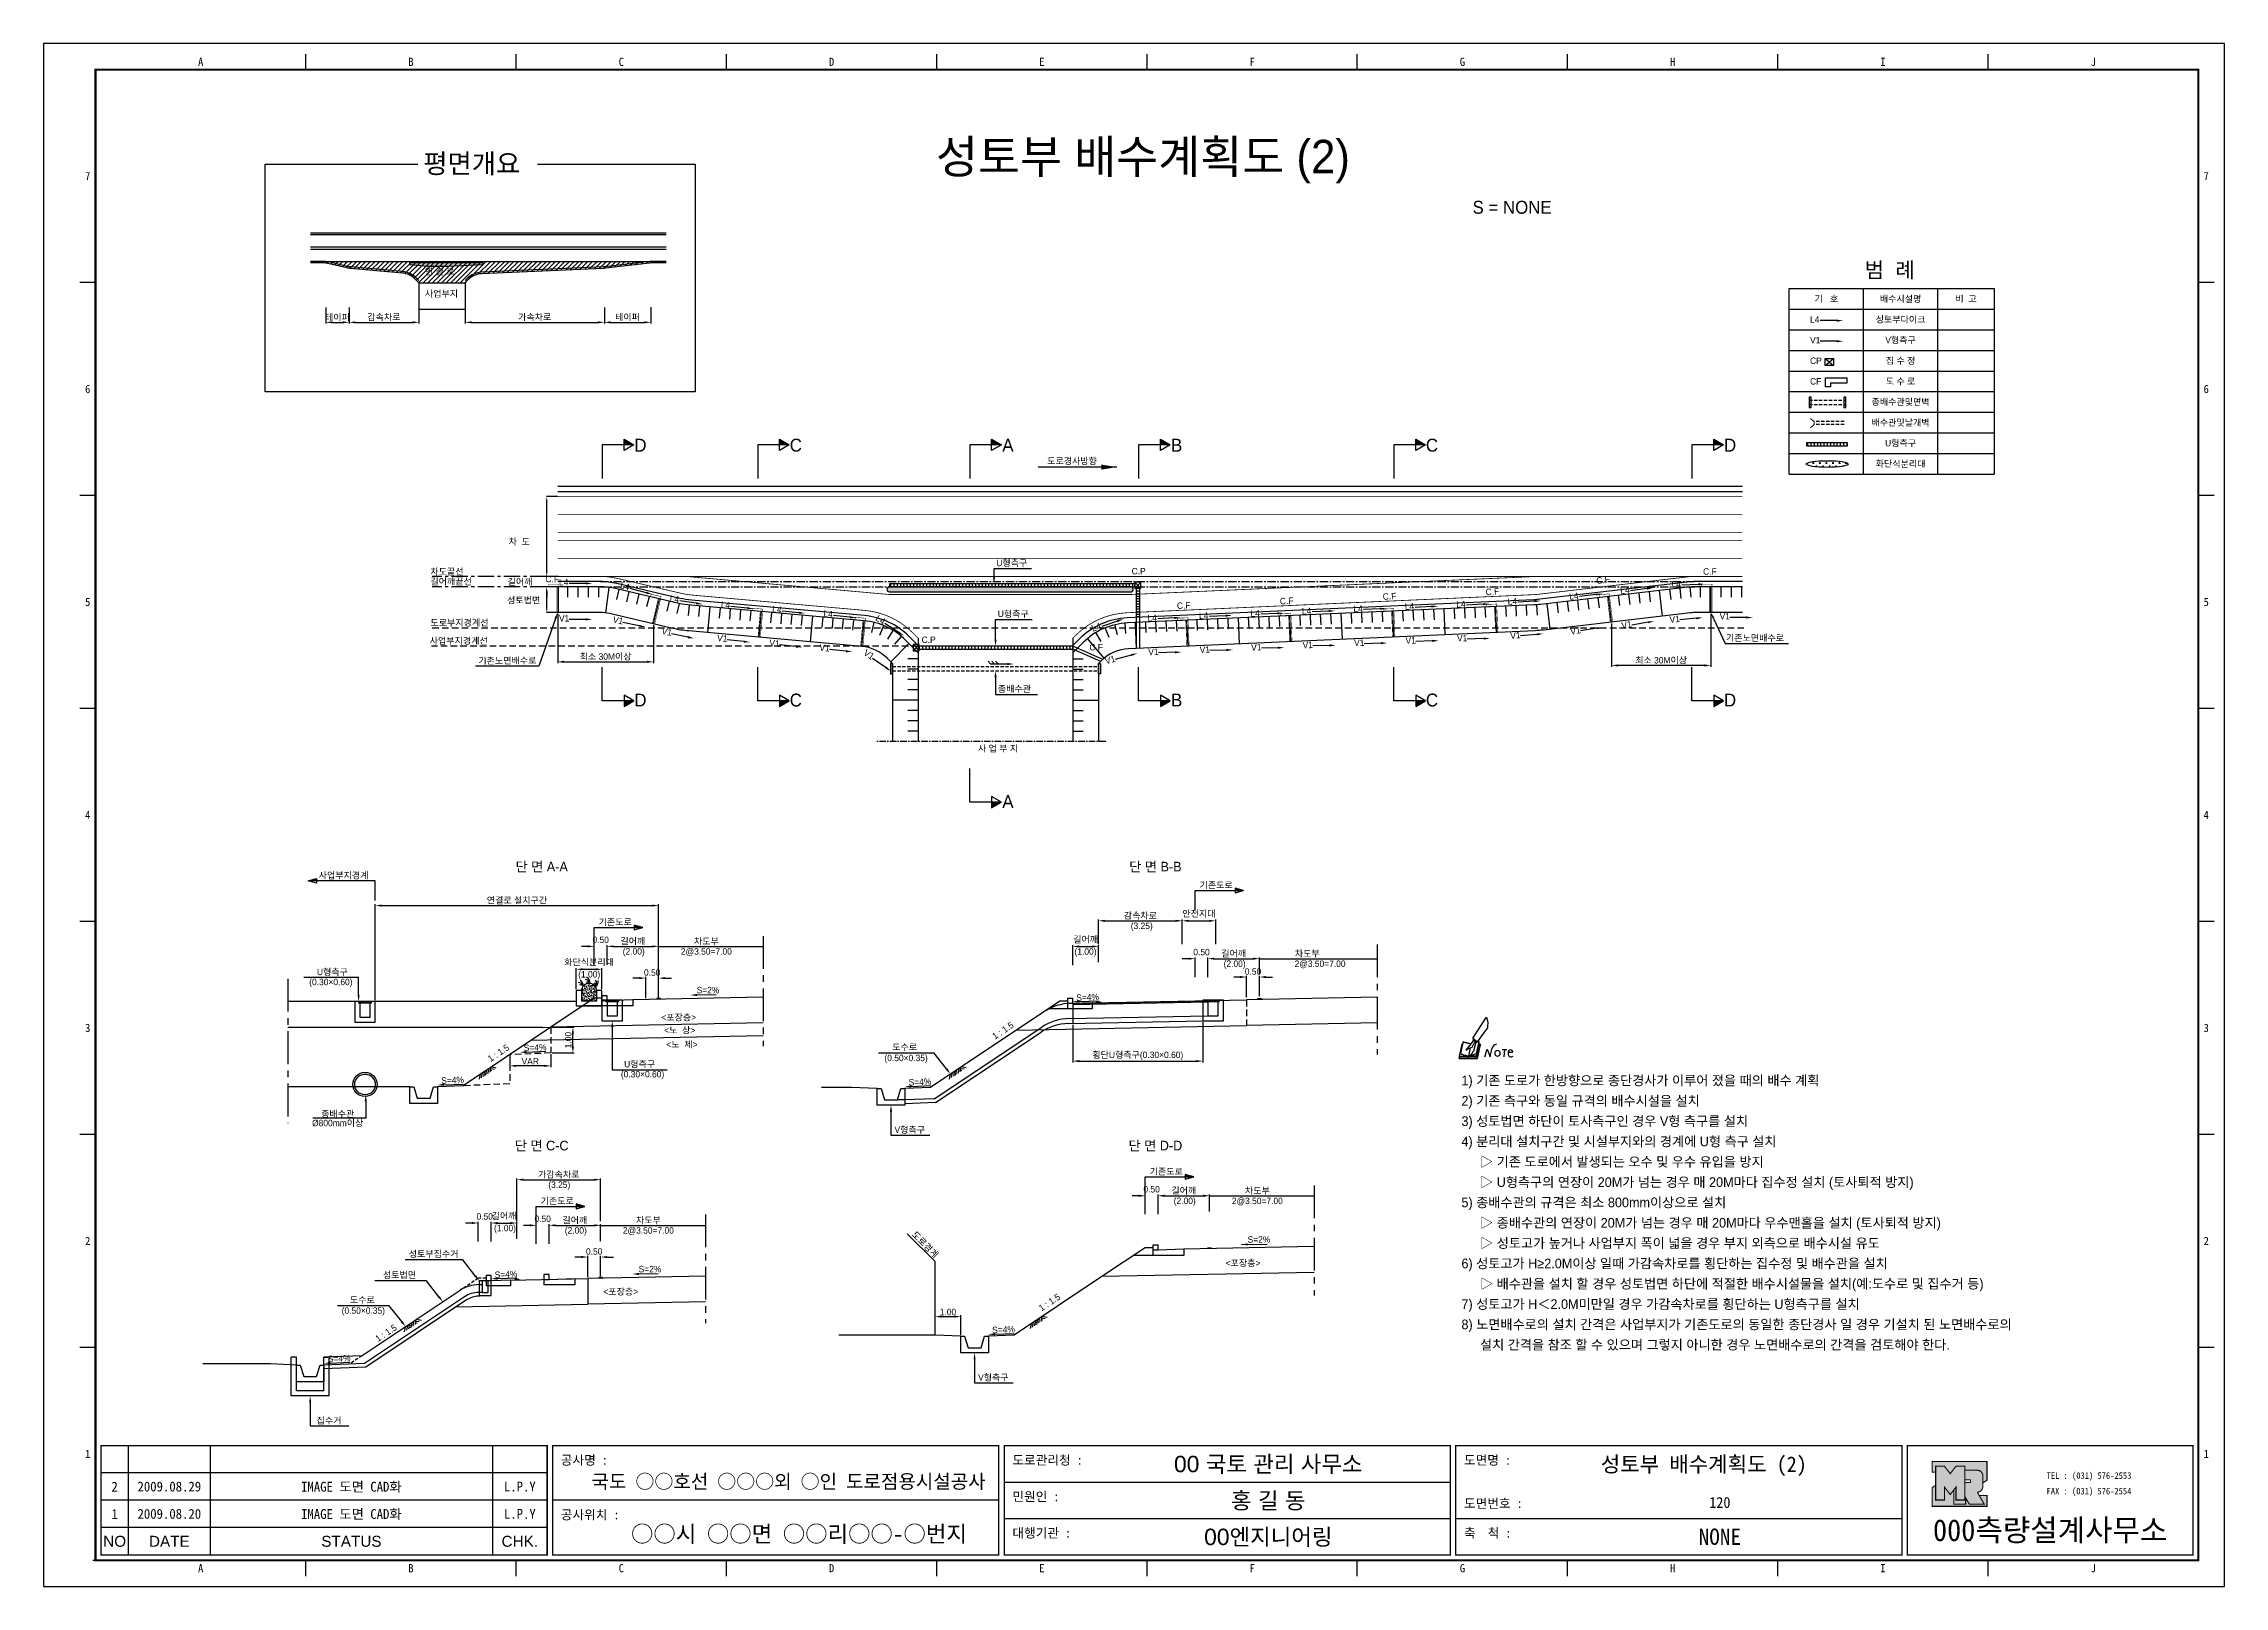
# Model space of a CAD drawing. Header units: millimetres. Extents: x 736 to 1160, y 22 to 321.
import ezdxf
from ezdxf.enums import TextEntityAlignment as Align

# ---------------------------------------------------------------- set-up
doc = ezdxf.new("R2010")
doc.units = ezdxf.units.MM
doc.header["$LTSCALE"] = 0.2
doc.linetypes.add('CENTER', pattern=[50.8, 31.75, -6.35, 6.35, -6.35])
doc.linetypes.add('HIDDEN', pattern=[9.525, 6.35, -3.175])
for name, color, linetype in [('CC-BNCH-0005', 5, 'Continuous'), ('CC-GSTR-0004', 4, 'Continuous'), ('CM-LANE-0030', 30, 'Continuous'), ('CZ-DIMT-0002', 7, 'Continuous'), ('CZ-EXST-0002', 1, 'Continuous'), ('CZ-LIN1-0007', 7, 'Continuous'), ('CZ-LIN2-0003', 3, 'Continuous'), ('CZ-LIN3-0005', 5, 'Continuous'), ('CZ-LINE-0001', 7, 'Continuous'), ('CZ-MACL-0006', 6, 'Continuous'), ('CZ-TEXT-BOX0', 7, 'Continuous'), ('TITLE', 7, 'Continuous')]:
    doc.layers.add(name, color=color, linetype=linetype)
doc.styles.add('견고딕', font='arial.ttf')
doc.styles.add('돋움', font='')
doc.styles.add('돋음체', font='')
doc.styles.get('돋움').set_extended_font_data('Dotum')
doc.styles.get('돋음체').set_extended_font_data('DotumChe')
doc.dimstyles.get("Standard").update_dxf_attribs({"dimscale": 5, "dimtxt": 0.25, "dimasz": 0.25, "dimexe": 0.05, "dimexo": 0.05, "dimgap": 0.05, "dimtad": 1, "dimlfac": 0.1, "dimzin": 0, "dimdsep": 46, "dimtxsty": '돋움', "dimcen": 0.09, "dimclrd": 1, "dimclre": 1, "dimclrt": 2, "dimadec": 0, "dimazin": 0, "dimtfac": 1, "dimtofl": 0, "dimtmove": 2, "dimatfit": 3, "dimfxl": 0, "dimtolj": 1, "dimtzin": 0, "dimarcsym": 0})

msp = doc.modelspace()

# ---------------------------------------------------------------- texts
at = {"layer": 'CZ-DIMT-0002', "style": '돋움'}
for s, p in [('연 결 로', (810.41, 276.19)), ('사업부지', (810.41, 271.89)), ('L4', (1079.32, 266.87)), ('V1', (1079.32, 262.87)), ('CP', (1079.32, 258.87)), ('CF', (1079.32, 254.87)), ('차  도', (826.67, 223.77)), ('차도끝선', (811.49, 217.95)), ('길어깨끝선', (811.49, 216.04)), ('길어깨', (826.46, 215.98)), ('C.F', (833.81, 216.51)), ('L4', (836.45, 215.88)), ('성토법면', (826.37, 212.39)), ('도로부지경계선', (811.49, 208.04)), ('V1', (836.45, 208.89)), ('사업부지경계선', (811.34, 204.53))]:
    msp.add_text(s, height=1.25, dxfattribs=at).set_placement(p)
for s, rotation, p in [('기   호', 359.6615, (1082.48, 271.5)), ('배수시설명', 359.6615, (1096.89, 271.5)), ('비  고', 359.6615, (1109.6, 271.5)), ('성토부다이크', 359.6615, (1096.89, 267.5)), ('V형측구', 359.6615, (1096.89, 263.5)), ('집 수 정', 359.6615, (1096.89, 259.5)), ('도 수 로', 359.6615, (1096.89, 255.5)), ('종배수관및면벽', 359.6615, (1096.89, 251.5)), ('배수관및날개벽', 359.6615, (1096.89, 247.5)), ('U형측구', 359.6615, (1096.89, 243.5)), ('화단식분리대', 359.6615, (1096.89, 239.5)), ('S=4%', 2.2906, (939.06, 135.98)), ('1 : 1.5', 33.6901, (922.63, 129.51)), ('1 : 1.5', 33.6901, (824.7, 125.16)), ('S=4%', 2.2906, (831.81, 126.22)), ('S=4%', 2.2906, (815.78, 119.88)), ('S=4%', 2.2906, (906.52, 119.55)), ('도로경계', 315, (907.54, 87.98)), ('S=4%', 2.2906, (826.16, 82.19)), ('1 : 1.5', 33.6901, (931.66, 76.76)), ('1 : 1.5', 33.6901, (802.87, 70.82)), ('S=4%', 2.2906, (922.74, 71.48)), ('S=4%', 2.2906, (793.76, 65.87))]:
    msp.add_text(s, height=1.25, rotation=rotation, dxfattribs=at).set_placement(p, align=Align.MIDDLE_CENTER)
for s, height, p in [('D', 2.5, (852.26, 243.11)), ('C', 2.5, (882.42, 243.11)), ('A', 2.5, (923.6, 243.11)), ('B', 2.5, (956.36, 243.11)), ('C', 2.5, (1005.92, 243.11)), ('D', 2.5, (1063.79, 243.11)), ('도로경사방향', 1.25, (936.05, 240.03)), ('U형측구', 1.25, (924.35, 220.25)), ('C.P', 1.25, (948.98, 218.66)), ('U형측구', 1.25, (924.63, 210.37)), ('C.P', 1.25, (908.21, 205.35)), ('C.F', 1.25, (940.73, 203.91)), ('D', 2.5, (852.26, 193.65)), ('C', 2.5, (882.42, 193.65)), ('종배수관', 1.25, (924.86, 195.81)), ('B', 2.5, (956.36, 193.65)), ('C', 2.5, (1005.92, 193.65)), ('D', 2.5, (1063.79, 193.65)), ('사 업 부 지', 1.25, (921.68, 184.24)), ('A', 2.5, (923.6, 173.96)), ('(3.25)', 1.25, (949.58, 149.84)), ('(2.00)', 1.25, (850.96, 144.88)), ('2@3.50=7.00', 1.25, (865.06, 144.86)), ('차도부', 1.25, (865.06, 146.83)), ('(1.00)', 1.25, (938.66, 144.85)), ('차도부', 1.25, (981.71, 144.45)), ('U형측구', 1.25, (792.46, 140.89)), ('(1.00)', 1.25, (842.31, 140.43)), ('(2.00)', 1.25, (967.61, 142.49)), ('2@3.50=7.00', 1.25, (984.2, 142.48)), ('(0.30×0.60)', 1.25, (792.16, 138.94)), ('S=2%', 1.25, (865.37, 137.36)), ('<포장층>', 1.25, (859.69, 132.08)), ('<노  상>', 1.25, (859.89, 129.57)), ('<노  체>', 1.25, (860.31, 126.81)), ('도수로', 1.25, (903.55, 126.29)), ('U형측구', 1.25, (852.1, 122.99)), ('(0.50×0.35)', 1.25, (903.83, 124.2)), ('(0.30×0.60)', 1.25, (852.67, 121.04)), ('Ø800mm이상', 1.25, (793.49, 111.57)), ('종배수관', 1.25, (793.49, 113.34)), ('V형측구', 1.25, (904.54, 110.26)), ('(3.25)', 1.25, (836.5, 99.6)), ('차도부', 1.25, (972.02, 98.43)), ('차도부', 1.25, (853.8, 92.7)), ('(2.00)', 1.25, (957.93, 96.48)), ('2@3.50=7.00', 1.25, (972.02, 96.46)), ('(1.00)', 1.25, (825.96, 91.19)), ('(2.00)', 1.25, (839.71, 90.74)), ('2@3.50=7.00', 1.25, (853.8, 90.73)), ('S=2%', 1.25, (972.33, 88.96)), ('성토부집수거', 1.25, (812.11, 86.16)), ('<포장층>', 1.25, (969.25, 84.39)), ('성토법면', 1.25, (805.49, 82.08)), ('S=2%', 1.25, (854.11, 83.22)), ('도수로', 1.25, (798.26, 77.26)), ('<포장층>', 1.25, (848.43, 78.85)), ('(0.50×0.35)', 1.25, (798.46, 75.17)), ('V형측구', 1.25, (920.77, 62.19)), ('집수거', 1.25, (791.79, 53.83))]:
    msp.add_text(s, height=height, dxfattribs=at).set_placement(p, align=Align.MIDDLE_CENTER)
for s, rotation, p in [('L4', 345.7313, (848.22, 215.36)), ('C.F', 6.9758, (1037.9, 216.16)), ('L4', 2.877, (1052.46, 215.43)), ('C.F', 359.6615, (1058.55, 217.97)), ('L4', 351.5466, (857.88, 212.79)), ('L4', 354.4468, (867.82, 211.58)), ('L4', 354.4468, (877.78, 210.7)), ('C.F', 2.877, (956.44, 211.31)), ('C.F', 2.877, (976.42, 212.2)), ('L4', 2.877, (990.69, 210.69)), ('C.F', 2.877, (996.4, 213.09)), ('L4', 2.877, (1000.68, 211.13)), ('L4', 2.877, (1010.67, 211.57)), ('C.F', 2.877, (1016.38, 213.98)), ('L4', 2.877, (1020.65, 212.15)), ('L4', 6.9758, (1032.64, 213.09)), ('L4', 7.543, (1042.58, 214.19)), ('V1', 348.6025, (846.82, 208.7)), ('V1', 348.6025, (856.29, 206.49)), ('L4', 354.4468, (887.73, 209.81)), ('L4', 327.7761, (897.78, 209.19)), ('L4', 19.1351, (940.08, 206.89)), ('L4', 2.877, (950.73, 208.91)), ('L4', 2.877, (960.72, 209.35)), ('L4', 2.877, (970.71, 209.8)), ('L4', 2.877, (980.7, 210.24)), ('V1', 9.4825, (1032.89, 206.32)), ('V1', 9.4825, (1042.82, 207.48)), ('V1', 5.2799, (1052.11, 208.63)), ('V1', 359.6615, (1061.76, 209.29)), ('V1', 354.3036, (867.09, 205.1)), ('V1', 354.3036, (877.23, 204.14)), ('V1', 354.3036, (886.96, 203.24)), ('V1', 325.2893, (895.45, 202.53)), ('V1', 1.7789, (950.86, 202.34)), ('V1', 1.7789, (960.85, 202.78)), ('V1', 1.7789, (970.84, 203.23)), ('V1', 1.7789, (980.83, 203.67)), ('V1', 1.7789, (990.82, 204.11)), ('V1', 1.7789, (1000.81, 204.56)), ('V1', 1.7789, (1010.8, 205)), ('V1', 5.5771, (1021.18, 205.48)), ('기존노면배수로', 359.6615, (1062.99, 205.1)), ('기존노면배수로', 0.3385, (820.8, 200.64)), ('V1', 15.5777, (942.65, 200.59))]:
    msp.add_text(s, height=1.25, rotation=rotation, dxfattribs=at).set_placement(p)
for s, height, p in [('사업부지경계', 1.25, (789.8, 159.62)), ('기존도로', 1.25, (960.8, 157.73)), ('기존도로', 1.25, (844.15, 150.56)), ('1) 기존 도로가 한방향으로 종단경사가 이루어 졌을 때의 배수 계획', 1.875, (1011.64, 119.83)), ('2) 기존 측구와 동일 규격의 배수시설을 설치', 1.875, (1011.64, 115.88)), ('3) 성토법면 하단이 토사측구인 경우 V형 측구를 설치', 1.875, (1011.64, 111.94)), ('4) 분리대 설치구간 및 시설부지와의 경계에 U형 측구 설치', 1.875, (1011.64, 107.99)), ('기존도로', 1.25, (951.11, 102.16)), ('▷ 기존 도로에서 발생되는 오수 및 우수 유입을 방지', 1.875, (1015.25, 104.05)), ('▷ U형측구의 연장이 20M가 넘는 경우 매 20M마다 집수정 설치 (토사퇴적 방지)', 1.875, (1015.25, 100.1)), ('기존도로', 1.25, (832.89, 96.43)), ('5) 종배수관의 규격은 최소 800mm이상으로 설치', 1.875, (1011.64, 96.16)), ('▷ 종배수관의 연장이 20M가 넘는 경우 매 20M마다 우수맨홀을 설치 (토사퇴적 방지)', 1.875, (1015.25, 92.21)), ('▷ 성토고가 높거나 사업부지 폭이 넓을 경우 부지 외측으로 배수시설 유도', 1.875, (1015.25, 88.27)), ('6) 성토고가 H≥2.0M이상 일때 가감속차로를 횡단하는 집수정 및 배수관을 설치', 1.875, (1011.64, 84.32)), ('▷ 배수관을 설치 할 경우 성토법면 하단에 적절한 배수시설물을 설치(예:도수로 및 집수거 등)', 1.875, (1015.25, 80.38)), ('7) 성토고가 H＜2.0M미만일 경우 가감속차로를 횡단하는 U형측구를 설치', 1.875, (1011.64, 76.43)), ('8) 노면배수로의 설치 간격은 사업부지가 기존도로의 동일한 종단경사 일 경우 기설치 된 노면배수로의', 1.875, (1011.64, 72.49)), ('설치 간격을 참조 할 수 있으며 그렇지 아니한 경우 노면배수로의 간격을 검토해야 한다.', 1.875, (1015.25, 68.54))]:
    msp.add_text(s, height=height, dxfattribs=at).set_placement(p, align=Align.MIDDLE_LEFT)
at = {"layer": 'CZ-LINE-0001', "char_height": 1.25, "attachment_point": 5, "style": '돋움'}
for s, insert in [('\\A1;테이퍼', (793.44, 267.84)), ('\\A1;감속차로', (802.46, 267.89)), ('\\A1;가속차로', (831.74, 267.89)), ('\\A1;테이퍼', (849.75, 267.89)), ('\\A1;최소 30M이상', (845.5, 202.02)), ('\\A1;최소 30M이상', (1050.41, 201.3)), ('\\A1;연결로 설치구간', (828.29, 154.71)), ('\\A1;감속차로', (949.31, 151.75)), ('\\A1;안전지대', (960.68, 152.13)), ('\\A1;0.50', (844.54, 147.11)), ('\\A1;길어깨', (850.79, 146.79)), ('\\A1;길어깨', (938.68, 147.14)), ('\\A1;0.50', (961.18, 144.73)), ('\\A1;길어깨', (967.43, 144.41)), ('\\A1;화단식분리대', (842.29, 142.72)), ('\\A1;0.50', (854.54, 140.76)), ('\\A1;0.50', (971.18, 140.96)), ('\\A1;VAR', (830.87, 123.56)), ('\\A1;횡단U형측구(0.30×0.60)', (948.81, 124.61)), ('\\A1;가감속차로', (836.4, 101.52)), ('\\A1;0.50', (951.5, 98.71)), ('\\A1;길어깨', (957.75, 98.39)), ('\\A1;0.50', (822.03, 93.43)), ('\\A1;길어깨', (825.78, 93.48)), ('\\A1;0.50', (833.28, 92.98)), ('\\A1;길어깨', (839.53, 92.66)), ('\\A1;0.50', (843.28, 86.62)), ('\\A1;1.00', (911.95, 74.89))]:
    msp.add_mtext(s, dxfattribs=dict(at, insert=insert))
at = {"layer": 'CZ-LINE-0001', "insert": (838.25, 127.66), "char_height": 1.25, "attachment_point": 5, "rotation": 90, "style": '돋움'}
msp.add_mtext('\\A1;1.00', dxfattribs=at)
at = {"layer": 'CZ-TEXT-BOX0', "style": '돋움'}
for s, height, p in [('평면개요', 3.75, (810.1, 297.75)), ('범  례', 3, (1089.93, 277.1))]:
    msp.add_text(s, height=height, dxfattribs=at).set_placement(p, align=Align.MIDDLE_LEFT)
for s, p in [('단 면 A-A', (833.09, 161.32)), ('단 면 B-B', (952.23, 161.32)), ('단 면 C-C', (833.09, 107.19)), ('단 면 D-D', (952.23, 107.19))]:
    msp.add_text(s, height=1.875, dxfattribs=at).set_placement(p, align=Align.MIDDLE_CENTER)
at = {"layer": 'TITLE', "color": 3, "linetype": 'Continuous', "style": '돋음체'}
for s, p in [('A', (766.89, 317.5)), ('B', (807.71, 317.5)), ('C', (848.54, 317.5)), ('D', (889.36, 317.5)), ('E', (930.19, 317.5)), ('F', (971.01, 317.5)), ('G', (1011.83, 317.5)), ('H', (1052.66, 317.5)), ('I', (1093.48, 317.5)), ('J', (1134.31, 317.5)), ('7', (744.96, 295.33)), ('7', (1156.23, 295.33)), ('6', (744.96, 254)), ('6', (1156.23, 254)), ('5', (744.96, 212.67)), ('5', (1156.23, 212.67)), ('4', (744.96, 171.34)), ('4', (1156.23, 171.34)), ('3', (744.96, 130.02)), ('3', (1156.23, 130.02)), ('2', (744.96, 88.69)), ('2', (1156.23, 88.69)), ('1', (744.96, 47.36)), ('1', (1156.23, 47.36)), ('A', (766.89, 25.18)), ('B', (807.71, 25.18)), ('C', (848.54, 25.18)), ('D', (889.36, 25.18)), ('E', (930.19, 25.18)), ('F', (971.01, 25.18)), ('G', (1011.83, 25.18)), ('H', (1052.66, 25.18)), ('I', (1093.48, 25.18)), ('J', (1134.31, 25.18))]:
    msp.add_text(s, height=1.59, dxfattribs=at).set_placement(p, align=Align.MIDDLE)
at = {"layer": 'TITLE', "style": '돋움'}
msp.add_text('성토부 배수계획도 (2)', height=6.5, dxfattribs=at).set_placement((949.81, 299.11), align=Align.MIDDLE_CENTER)
msp.add_text('S = NONE', height=2.5, dxfattribs=at).set_placement((1013.8, 289.27), align=Align.MIDDLE_LEFT)
at = {"layer": 'TITLE', "style": '돋음체'}
for s, p in [('공사명 : ', (836.8, 45.26)), ('도로관리청 :', (924.47, 45.26)), ('도면명 :', (1012.14, 45.26)), ('민원인 :', (924.47, 38.18)), ('도면번호 :', (1012.14, 36.86)), ('공사위치 :', (836.8, 34.65)), ('대행기관 :', (924.47, 31.11)), ('축  척 :', (1012.14, 31.11))]:
    msp.add_text(s, height=1.804, dxfattribs=at).set_placement(p)
at = {"layer": 'TITLE', "color": 7, "linetype": 'Continuous'}
for s, height, style, p in [('00 국토 관리 사무소', 3.1832, '견고딕', (974.14, 45.43)), ('국도 ○○호선 ○○○외 ○인 도로점용시설공사', 2.7, '돋음체', (881.02, 42.04)), ('홍 길 동', 3.183, '견고딕', (974.14, 38.36)), ('○○시 ○○면 ○○리○○-○번지', 3.1832, '돋음체', (883.04, 31.88)), ('00엔지니어링', 3.183, '견고딕', (974.14, 31.29))]:
    msp.add_text(s, height=height, dxfattribs=dict(at, style=style)).set_placement(p, align=Align.MIDDLE)
at = {"layer": 'TITLE', "color": 7, "linetype": 'Continuous', "style": '돋음체', "width": 0.9313}
msp.add_text('성토부 배수계획도 (2)', height=3, dxfattribs=at).set_placement((1038.68, 43.86), (1078.68, 43.86), align=Align.FIT)
at = {"layer": 'TITLE', "color": 180, "style": '돋음체'}
for s, p in [('TEL : (031) 576-2553', (1125.24, 42.52)), ('FAX : (031) 576-2554', (1125.24, 39.5))]:
    msp.add_text(s, height=1.2733, dxfattribs=at).set_placement(p)
at = {"layer": 'TITLE', "color": 1, "linetype": 'Continuous', "style": '돋음체'}
msp.add_text('2', height=1.91, dxfattribs=at).set_placement((750.19, 41.01), align=Align.MIDDLE)
at = {"layer": 'TITLE', "linetype": 'Continuous'}
for s, height, style, p in [('2009.08.29', 1.91, '돋음체', (760.8, 41.01)), ('L.P.Y', 1.91, '돋음체', (828.84, 41.01)), ('120', 2.122, '돋음체', (1061.81, 37.92)), ('1', 1.91, '돋음체', (750.19, 35.71)), ('2009.08.20', 1.91, '돋음체', (760.8, 35.71)), ('L.P.Y', 1.91, '돋음체', (828.84, 35.71)), ('NO', 2.122, '견고딕', (750.19, 30.4)), ('DATE', 2.122, '견고딕', (760.8, 30.4)), ('STATUS', 2.122, '견고딕', (796.15, 30.4)), ('CHK.', 2.122, '견고딕', (828.84, 30.4)), ('NONE', 3.183, '돋음체', (1061.81, 31.29))]:
    msp.add_text(s, height=height, dxfattribs=dict(at, style=style)).set_placement(p, align=Align.MIDDLE)
at = {"layer": 'TITLE', "style": '돋음체'}
for p in [(796.15, 41.01), (796.15, 35.71)]:
    msp.add_text('IMAGE 도면 CAD화', height=1.9099, dxfattribs=at).set_placement(p, align=Align.MIDDLE)
at = {"layer": 'TITLE', "color": 180, "style": '돋음체'}
msp.add_text('000측량설계사무소', height=4.244, dxfattribs=at).set_placement((1125.94, 30.43), align=Align.CENTER)

# ---------------------------------------------------------------- blocks, each defined once
blk = doc.blocks.new('note')
for p, q in [((0.85, 3.5), (3.53, 7.57)), ((1.8, 2.79), (3.74, 5.46)), ((3.53, 7.57), (3.8, 6.64)), ((3.8, 6.64), (3.69, 5.72)), ((3.69, 5.72), (3.74, 5.46)), ((-1.24, 2.36), (-1.77, 0)), ((-1.77, 0), (1.77, 0)), ((-1.77, 0), (-1.77, -0.3)), ((-1.53, 0.52), (-1.55, 0.54)), ((-1.01, 2.9), (-1.53, 0.52)), ((-1.48, 0.48), (-1.53, 0.52)), ((-1.43, 0.44), (-1.48, 0.48)), ((-1.38, 0.41), (-1.43, 0.44)), ((-1.33, 0.4), (-1.38, 0.41)), ((-1.27, 0.37), (-1.33, 0.4)), ((-1.22, 0.35), (-1.27, 0.37)), ((-1.13, 2.36), (-1.24, 2.36)), ((-1.17, 0.33), (-1.22, 0.35)), ((-1.12, 0.32), (-1.17, 0.33)), ((-1.02, 0.25), (-1.12, 0.32)), ((-0.97, 0.22), (-1.02, 0.25)), ((-1, 2.9), (-1.01, 2.9)), ((-0.98, 2.85), (-1, 2.9)), ((-0.95, 2.8), (-0.98, 2.85)), ((-0.93, 0.21), (-0.97, 0.22)), ((-0.9, 2.75), (-0.95, 2.8)), ((-0.88, 0.19), (-0.93, 0.21)), ((-0.85, 2.72), (-0.9, 2.75)), ((-0.8, 0.18), (-0.88, 0.19)), ((-0.79, 2.69), (-0.85, 2.72)), ((-0.75, 0.17), (-0.8, 0.18)), ((-0.74, 2.68), (-0.79, 2.69)), ((-0.7, 0.16), (-0.75, 0.17)), ((-0.69, 2.65), (-0.74, 2.68)), ((-0.64, 0.15), (-0.7, 0.16)), ((-0.64, 2.65), (-0.69, 2.65)), ((-0.59, 2.63), (-0.64, 2.65)), ((-0.58, 0.14), (-0.64, 0.15)), ((-0.54, 2.62), (-0.59, 2.63)), ((-0.53, 0.13), (-0.58, 0.14)), ((-0.48, 2.61), (-0.54, 2.62)), ((-0.48, 0.12), (-0.53, 0.13)), ((-0.43, 2.61), (-0.48, 2.61)), ((-0.43, 0.11), (-0.48, 0.12)), ((0.75, 2.77), (-0.46, 1.16)), ((0.37, 2.24), (-0.46, 1.16)), ((-0.46, 1.16), (-0.08, 1.47)), ((-0.38, 2.59), (-0.43, 2.61)), ((-0.38, 0.08), (-0.43, 0.11)), ((-0.33, 2.59), (-0.38, 2.59)), ((-0.29, 0.06), (-0.38, 0.08)), ((-0.27, 2.58), (-0.33, 2.59)), ((-0.23, 0.05), (-0.29, 0.06)), ((-0.22, 2.57), (-0.27, 2.58)), ((-0.16, 0.04), (-0.23, 0.05)), ((-0.17, 2.56), (-0.22, 2.57)), ((-0.12, 2.55), (-0.17, 2.56)), ((-0.11, 0.03), (-0.16, 0.04)), ((-0.07, 2.53), (-0.12, 2.55)), ((-0.04, 0.02), (-0.11, 0.03)), ((-0.08, 1.47), (0.72, 1.75)), ((-0.01, 2.51), (-0.07, 2.53)), ((-0.05, -0.3), (-0.05, 0)), ((0, 0), (-0.04, 0.02)), ((0.04, 2.5), (-0.01, 2.51)), ((0.37, 1.63), (0, 0)), ((0, 0), (1.6, 0.53)), ((0, 0), (1.65, 0.18)), ((0, 0.01), (0.06, 0.04)), ((0, -0.3), (0, 0)), ((0.09, 2.48), (0.04, 2.5)), ((0.05, -0.3), (0.05, 0)), ((0.06, 0.04), (0.11, 0.07)), ((0.14, 2.48), (0.09, 2.48)), ((0.11, 0.07), (0.16, 0.09)), ((0.2, 2.47), (0.14, 2.48)), ((0.16, 0.09), (0.21, 0.12)), ((0.26, 2.43), (0.18, 2.46)), ((0.21, 0.12), (0.27, 0.14)), ((0.34, 2.4), (0.26, 2.43)), ((0.27, 0.14), (0.36, 0.19)), ((0.45, 2.37), (0.34, 2.4)), ((0.36, 0.19), (0.41, 0.22)), ((0.41, 0.22), (0.46, 0.27)), ((0.46, 0.27), (0.51, 0.3)), ((0.51, 0.3), (0.56, 0.34)), ((0.56, 0.34), (0.6, 0.4)), ((0.6, 0.4), (0.64, 0.45)), ((0.64, 0.45), (0.67, 0.51)), ((0.67, 0.51), (0.74, 0.58)), ((0.72, 1.75), (1.16, 2.53)), ((0.74, 0.58), (0.79, 0.63)), ((1, 3.1), (0.75, 2.77)), ((0.79, 0.63), (0.83, 0.68)), ((0.83, 0.68), (0.86, 0.73)), ((0.85, 3.5), (1.8, 2.79)), ((1, 3.4), (0.85, 3.21)), ((0.85, 3.21), (1.52, 2.71)), ((0.86, 0.73), (0.89, 0.79)), ((0.89, 0.84), (0.92, 0.89)), ((0.89, 0.79), (0.89, 0.84)), ((0.92, 0.89), (0.96, 0.95)), ((0.96, 0.95), (1.01, 0.97)), ((1.47, 2.74), (1.01, 0.97)), ((1.16, 2.53), (1.37, 2.82)), ((2.13, 2.84), (1.44, 2.63)), ((1.52, 2.71), (1.66, 2.9)), ((1.6, 0.53), (2.13, 2.84)), ((1.65, 0.18), (2.19, 2.48)), ((1.77, 0), (2.3, 2.36)), ((1.77, -0.3), (2.3, 2.07)), ((1.77, -0.38), (2.3, 1.99)), ((1.77, -0.44), (2.3, 1.93)), ((1.77, 0), (1.77, -0.3)), ((2.19, 2.48), (2.04, 2.47)), ((2.3, 2.36), (2.16, 2.36)), ((2.3, 2.36), (2.3, 2.07)), ((3.21, -0.08), (3.68, 1.4)), ((3.68, 1.4), (4.26, -0.14)), ((4.26, -0.14), (4.56, 1.44)), ((6.55, 1.34), (7.46, 1.34)), ((7.01, 1.34), (6.87, -0.11)), ((7.71, 0.77), (7.71, 0.55)), ((7.71, 0.77), (8.67, 0.77)), ((-1.77, -0.3), (1.77, -0.3)), ((-1.77, -0.43), (-1.77, -0.3)), ((-1.77, -0.37), (1.77, -0.37)), ((-1.77, -0.43), (1.77, -0.43))]:
    blk.add_line(p, q)
for centre, major_axis, start_param, end_param in [((0.4, 2.31), (0.0702, 0.0702), 3.283946, 6.425539), ((5.68, 1.23), (-0.806, 0.806), -0.591174, 0.597824), ((5.66, 0.58), (-0.378, 0.378), 3.926991, 10.210176), ((8.3, 0.49), (0.422, 0.422), 2.265602, 4.634911), ((8.19, 0.77), (-0.342, 0.342), 3.926991, 7.068583)]:
    blk.add_ellipse(centre, major_axis=major_axis, ratio=1, start_param=start_param, end_param=end_param)

# ---------------------------------------------------------------- hatches: boundary and pattern name
at = {"layer": 'CZ-EXST-0002'}
h = msp.add_hatch(dxfattribs=at)
h.set_pattern_fill('AR-SAND', color=256, scale=0.01, style=0)
h.set_pattern_definition([(37.5, (745.6329, 26.1617), (-0.0160003, 0.4894132), [0, -0.38608, 0, -0.4318, 0, -0.41275]), (7.5, (745.6329, 26.1617), (0.4495233, 0.716825), [0, -0.20828, 0, -0.34798, 0, -0.13335]), (327.5, (745.3205, 26.1617), (0.7909924, 0.0014372), [0, -0.127, 0, -0.4572, 0, -0.5969]), (317.5, (745.3205, 26.1617), (0.7635565, 0.2229293), [0, -0.0635, 0, -0.29972, 0, -0.3429])])
h.paths.add_polyline_path([(840.79, 137.28), (840.79, 135.28), (842.54, 135.28), (843.29, 135.78), (843.79, 135.78), (843.79, 137.28, 0.91737)])
h.paths.add_polyline_path([(843.79, 135.28), (843.79, 135.78), (843.29, 135.78), (842.54, 135.28)], flags=17)
h = msp.add_hatch(dxfattribs=at)
h.set_pattern_fill('ANSI31', color=256, scale=0.1, angle=45, style=0)
h.set_pattern_definition([(90, (940.30408, 69.91278), (-0.3175, 6e-17), [])])
h.paths.add_polyline_path([(962.18, 135.39), (962.18, 135.14), (964.68, 135.14), (964.68, 135.39)])
at = {"layer": 'CZ-LIN1-0007'}
for points in [[(855.41, 135.57), (855.41, 135.7), (856.16, 135.71), (856.16, 135.59)], [(872.91, 135.92), (872.91, 136.05), (873.66, 136.06), (873.66, 135.94)], [(972.06, 135.52), (972.06, 135.65), (972.81, 135.66), (972.81, 135.54)], [(940.81, 134.9), (940.81, 135.02), (941.56, 135.04), (941.56, 134.91)], [(962.37, 87.17), (962.37, 87.3), (963.12, 87.31), (963.12, 87.19)], [(979.87, 87.52), (979.87, 87.65), (980.62, 87.66), (980.62, 87.54)], [(827.9, 81.09), (827.9, 81.21), (828.65, 81.23), (828.65, 81.1)], [(844.15, 81.44), (844.15, 81.56), (844.9, 81.58), (844.9, 81.45)]]:
    msp.add_hatch(color=256, dxfattribs=at).paths.add_polyline_path(points)
at = {"layer": 'CZ-LIN2-0003'}
h = msp.add_hatch(dxfattribs=at)
h.set_pattern_fill('CROSS', color=256, scale=0.1, style=0)
h.set_pattern_definition([(0, (745.79765, 23.7233), (0.635, 0.635), [0.3175, -0.9525]), (90, (745.9564, 23.5646), (-0.635, 0.635), [0.3175, -0.9525])])
edge = h.paths.add_edge_path()
edge.add_ellipse((1082.66, 239.45), major_axis=(-4.09, 0), ratio=0.159026, start_angle=0, end_angle=360)
h = msp.add_hatch(dxfattribs=at)
h.set_pattern_fill('CROSS', color=256, scale=0.05, style=0)
h.set_pattern_definition([(0, (745.79765, 27.72332), (0.3175, 0.3175), [0.15875, -0.47625]), (90, (745.87702, 27.64394), (-0.3175, 0.3175), [0.15875, -0.47625])])
h.paths.add_polyline_path([(947.44, 214.63, 0.978035), (947.42, 215.63), (900.61, 215.63, 0.956626), (900.57, 214.63), (911.84, 214.63), (924.93, 214.63)])
h = msp.add_hatch(dxfattribs=at)
h.set_pattern_fill('ANSI31', color=256, scale=0.1, angle=45, style=0)
h.set_pattern_definition([(90, (775.6565, 69.65278), (-0.3175, 6e-17), [])])
h.paths.add_polyline_path([(797.54, 135.13), (797.54, 134.88), (800.04, 134.88), (800.04, 135.13)])
h = msp.add_hatch(dxfattribs=at)
h.set_pattern_fill('ANSI31', color=256, scale=0.1, angle=45, style=0)
h.set_pattern_definition([(90, (823.6565, 69.92278), (-0.3175, 6e-17), [])])
h.paths.add_polyline_path([(845.54, 135.4), (845.54, 135.15), (848.04, 135.15), (848.04, 135.4)])
h = msp.add_hatch(dxfattribs=at)
h.set_pattern_fill('ANSI31', color=256, scale=0.1, angle=45, style=0)
h.set_pattern_definition([(90, (745.79765, 27.72332), (-0.3175, 6e-17), [])])
h.paths.add_polyline_path([(939.93, 134.63), (939.93, 134.88), (936.18, 134.73), (936.18, 134.55)])
h.paths.add_polyline_path([(961.43, 135.06), (961.43, 135.31), (939.93, 134.88), (939.93, 134.63)])
h.paths.add_polyline_path([(962.43, 135.08), (962.43, 135.14), (962.18, 135.14), (962.18, 135.32), (961.43, 135.31), (961.43, 135.06)])
at = {"layer": 'CZ-LIN3-0005'}
h = msp.add_hatch(dxfattribs=at)
h.set_pattern_fill('ANSI31', color=256, scale=0.2, angle=45, style=0)
h.set_pattern_definition([(90, (740.217, 6.90666), (-0.635, 1e-16), [])])
h.paths.add_polyline_path([(900.61, 215.63), (948.22, 215.63), (948.22, 216.23), (900.61, 216.23)])
h = msp.add_hatch(dxfattribs=at)
h.set_pattern_fill('ANSI31', color=256, scale=0.2, angle=45, style=0)
h.set_pattern_definition([(90, (745.79765, -5.20756), (-0.635, 1e-16), [])])
h.paths.add_polyline_path([(906.19, 203.52), (936.19, 203.52), (936.19, 204.12), (906.19, 204.12)])
at = {"layer": 'CZ-LINE-0001'}
h = msp.add_hatch(color=256, dxfattribs=at)
edge = h.paths.add_edge_path()
edge.add_line((821.6, 278.47), (807.56, 278.47))
edge.add_arc((807.56, 278.32), 0.15, 90, 264.9204)
edge.add_line((807.54, 278.17), (810.93, 277.87))
edge.add_line((810.93, 277.87), (814.85, 277.87))
edge.add_line((814.85, 277.87), (821.61, 278.17))
edge.add_arc((821.6, 278.32), 0.15, 272.5448, 450)
for points in [[(849.1, 244.29), (849.1, 243.19), (851, 243.19)], [(879.26, 244.29), (879.26, 243.19), (881.16, 243.19)], [(920.44, 244.29), (920.44, 243.19), (922.34, 243.19)], [(953.21, 244.29), (953.21, 243.19), (955.11, 243.19)], [(1002.76, 244.29), (1002.76, 243.19), (1004.67, 243.19)], [(1060.64, 244.29), (1060.64, 243.19), (1062.54, 243.19)], [(851, 193.52), (849.1, 193.52), (849.1, 192.42)], [(881.16, 193.52), (879.26, 193.52), (879.26, 192.42)], [(955.11, 193.52), (953.21, 193.52), (953.21, 192.42)], [(1004.67, 193.52), (1002.76, 193.52), (1002.76, 192.42)], [(1062.54, 193.52), (1060.64, 193.52), (1060.64, 192.42)], [(922.34, 173.83), (920.44, 173.83), (920.44, 172.73)], [(789.37, 158.59), (789.37, 159.05), (787.73, 158.59)], [(967.71, 156.71), (967.71, 157.17), (969.35, 156.71)], [(851.06, 149.53), (851.06, 149.99), (852.71, 149.53)], [(958.02, 101.14), (958.02, 101.6), (959.67, 101.14)], [(839.8, 95.4), (839.8, 95.86), (841.45, 95.4)]]:
    msp.add_hatch(color=256, dxfattribs=at).paths.add_polyline_path(points)
at = {"layer": 'TITLE', "ltscale": 150}
h = msp.add_hatch(color=8, dxfattribs=at)
edge = h.paths.add_edge_path()
edge.add_line((1113.67, 45.88), (1103.01, 45.88))
edge.add_line((1103.01, 45.88), (1103.01, 43.8))
edge.add_line((1103.01, 43.8), (1103.71, 43.8))
edge.add_line((1103.71, 43.8), (1103.71, 44.98))
edge.add_line((1103.71, 44.98), (1105.4, 44.98))
edge.add_line((1105.4, 44.98), (1106.53, 43.52))
edge.add_line((1106.53, 43.52), (1107.66, 44.98))
edge.add_line((1107.66, 44.98), (1109.35, 44.98))
edge.add_line((1109.35, 44.98), (1109.35, 44.18))
edge.add_line((1109.35, 44.18), (1111.79, 44.18))
edge.add_arc((1111.79, 43.11), 1.07, 0, 90, ccw=False)
edge.add_line((1112.86, 43.11), (1112.86, 41.74))
edge.add_line((1112.86, 41.74), (1113.67, 42.25))
edge.add_line((1113.67, 42.25), (1113.67, 45.88))
h.paths.add_polyline_path([(1107.22, 40.36), (1106.53, 39.48), (1105.4, 40.93), (1105.4, 38.42), (1103.71, 38.42), (1103.71, 41.27), (1103.01, 40.83), (1103.01, 37.19), (1113.67, 37.19), (1113.67, 39.27), (1112.17, 39.27), (1113.13, 37.62), (1110.23, 37.62), (1109.53, 38.83), (1109.53, 37.62), (1107.22, 37.62)])
msp.add_hatch(color=5, dxfattribs=at).paths.add_polyline_path([(1109.35, 44.98), (1107.66, 44.98), (1106.53, 43.52), (1105.4, 44.98), (1103.71, 44.98), (1103.71, 38.42), (1105.4, 38.42), (1105.4, 40.93), (1106.53, 39.48), (1107.66, 40.93), (1107.66, 38.42), (1109.35, 38.42)])
h = msp.add_hatch(color=161, dxfattribs=at)
edge = h.paths.add_edge_path()
edge.add_arc((1111.79, 43.11), 1.07, 360, 450)
edge.add_line((1111.79, 44.18), (1109.35, 44.18))
edge.add_line((1109.35, 44.18), (1109.35, 42.33))
edge.add_line((1109.35, 42.33), (1110.35, 42.33))
edge.add_arc((1110.35, 42.21), 0.113, 0, 90, ccw=False)
edge.add_line((1110.46, 42.21), (1110.46, 41.9))
edge.add_arc((1110.35, 41.9), 0.113, 270, 360, ccw=False)
edge.add_line((1110.35, 41.79), (1109.35, 41.79))
edge.add_line((1109.35, 41.79), (1109.35, 38.42))
edge.add_line((1109.35, 38.42), (1107.66, 38.42))
edge.add_line((1107.66, 38.42), (1107.66, 40.93))
edge.add_line((1107.66, 40.93), (1107.22, 40.36))
edge.add_line((1107.22, 40.36), (1107.22, 37.62))
edge.add_line((1107.22, 37.62), (1109.53, 37.62))
edge.add_line((1109.53, 37.62), (1109.53, 38.83))
edge.add_line((1109.53, 38.83), (1110.23, 37.62))
edge.add_line((1110.23, 37.62), (1113.13, 37.62))
edge.add_line((1113.13, 37.62), (1111.79, 39.94))
edge.add_arc((1111.79, 41.01), 1.07, 270, 360)
edge.add_line((1112.86, 41.01), (1112.86, 43.11))

# ---------------------------------------------------------------- linework, layer by layer
at = {"layer": 'CC-BNCH-0005', "color": 1, "linetype": 'HIDDEN'}
for points in [[(834.86, 130.16), (834.86, 125.16), (826.88, 124.84)], [(826.88, 124.84), (826.88, 119.18), (817.84, 118.81)]]:
    msp.add_lwpolyline(points, dxfattribs=at)
at = {"layer": 'CC-GSTR-0004'}
for p, q in [((788.23, 284.32), (857.23, 284.32)), ((788.23, 284.02), (857.23, 284.02)), ((836.19, 235.13), (1066.19, 235.13)), ((836.19, 234.13), (1066.19, 234.13)), ((823.28, 81.95), (822.28, 81.95)), ((822.28, 81.95), (822.28, 79.95)), ((823.28, 80.95), (822.28, 80.95)), ((823.28, 80.95), (823.28, 81.95)), ((827.03, 81.1), (823.28, 80.95)), ((827.03, 81.1), (827.03, 79.95)), ((827.03, 79.95), (822.28, 79.95))]:
    msp.add_line(p, q, dxfattribs=at)
for points in [[(809.23, 275.05), (808.7, 275.58, 0.175969), (806.1, 276.8), (796.02, 277.69, -0.035377), (795.35, 277.8), (791.67, 278.66, 0.05759), (790.71, 278.77), (788.23, 278.77)], [(809.23, 274.63), (808.49, 275.37, 0.175969), (806.07, 276.5), (796, 277.39, -0.035377), (795.29, 277.51), (791.6, 278.37, 0.05759), (790.71, 278.47), (788.23, 278.47)], [(857.23, 278.77), (854.49, 278.77, 0.029072), (854.01, 278.75), (845.43, 277.74, -0.017962), (845.08, 277.72), (821.4, 276.66, 0.187394), (818.62, 275.44), (818.23, 275.05)], [(857.23, 278.47), (854.49, 278.47, 0.029072), (854.04, 278.45), (845.46, 277.45, -0.017962), (845.1, 277.42), (821.42, 276.36, 0.187394), (818.83, 275.23), (818.23, 274.63)], [(906.19, 204.22), (904.41, 205.99, 0.175969), (895.75, 210.04), (862.16, 213.03, -0.035377), (859.93, 213.38), (847.65, 216.26, 0.05759), (844.46, 216.63), (836.19, 216.63)], [(1066.19, 216.63), (1057.07, 216.63, 0.029072), (1055.44, 216.53), (1026.85, 213.2, -0.017962), (1025.7, 213.1), (946.76, 209.59, 0.187394), (937.49, 205.51), (936.19, 204.22)], [(906.19, 202.8), (903.71, 205.29, 0.175969), (895.67, 209.04), (862.08, 212.03, -0.035377), (859.7, 212.41), (847.43, 215.29, 0.05759), (844.46, 215.63), (836.19, 215.63)], [(1066.19, 215.63), (1057.07, 215.63, 0.029072), (1055.56, 215.54), (1026.96, 212.2, -0.017962), (1025.74, 212.1), (946.81, 208.6, 0.187394), (938.19, 204.8), (936.19, 202.8)]]:
    msp.add_lwpolyline(points, format="xyb", dxfattribs=at)
at = {"layer": 'CM-LANE-0030'}
for p, q in [((788.23, 281.62), (857.23, 281.62)), ((788.23, 281.17), (857.23, 281.17))]:
    msp.add_line(p, q, dxfattribs=at)
at = {"layer": 'CM-LANE-0030', "const_width": 0.15}
for points in [[(836.19, 226.13), (1066.19, 226.13)], [(836.19, 224.63), (1066.19, 224.63)], [(947.44, 214.13), (1026.19, 217.63), (861.19, 217.63), (900.57, 214.13), (947.44, 214.13)]]:
    msp.add_lwpolyline(points, dxfattribs=at)
at = {"layer": 'CZ-EXST-0002'}
for p, q in [((836.19, 215.63), (836.19, 210.63)), ((838.19, 213.63), (838.19, 215.63)), ((840.19, 213.63), (840.19, 215.63)), ((842.19, 213.63), (842.19, 215.63)), ((844.19, 213.63), (844.19, 215.63)), ((845.52, 210.56), (846.19, 215.51)), ((847.69, 213.17), (848.15, 215.12)), ((849.64, 212.71), (850.1, 214.66)), ((851.59, 212.26), (852.04, 214.21)), ((853.53, 211.8), (853.99, 213.75)), ((854.8, 208.42), (855.94, 213.29)), ((857.43, 210.89), (857.88, 212.84)), ((859.39, 210.43), (859.83, 212.38)), ((861.59, 210.07), (861.8, 212.06)), ((863.62, 209.88), (863.8, 211.88)), ((865.35, 206.72), (865.79, 211.7)), ((1016.37, 209.69), (1016.28, 211.68)), ((1018.5, 206.78), (1018.28, 211.77)), ((1020.36, 209.86), (1020.28, 211.86)), ((1022.36, 209.95), (1022.27, 211.95)), ((1024.36, 210.04), (1024.27, 212.04)), ((1026.42, 210.14), (1026.27, 212.14)), ((1028.84, 207.39), (1028.26, 212.35)), ((1030.48, 210.6), (1030.24, 212.59)), ((1032.46, 210.83), (1032.23, 212.82)), ((1034.45, 211.06), (1034.22, 213.05)), ((1036.43, 211.29), (1036.2, 213.28)), ((1038.42, 211.53), (1038.19, 213.51)), ((1040.76, 208.78), (1040.18, 213.75)), ((1042.39, 211.99), (1042.16, 213.98)), ((1044.38, 212.22), (1044.15, 214.21)), ((1046.37, 212.45), (1046.14, 214.44)), ((1048.35, 212.69), (1048.12, 214.67)), ((1050.69, 209.94), (1050.11, 214.91)), ((1052.33, 213.15), (1052.09, 215.14)), ((1054.31, 213.38), (1054.08, 215.37)), ((1056.22, 213.6), (1056.07, 215.59)), ((1058.07, 213.63), (1058.07, 215.63)), ((1060.07, 210.63), (1060.07, 215.63)), ((1062.07, 213.63), (1062.07, 215.63)), ((1064.07, 213.63), (1064.07, 215.63)), ((1066.07, 213.63), (1066.07, 215.63)), ((867.6, 209.53), (867.78, 211.52)), ((869.6, 209.35), (869.77, 211.35)), ((871.59, 209.18), (871.76, 211.17)), ((873.58, 209), (873.76, 210.99)), ((875.31, 205.83), (875.75, 210.81)), ((877.56, 208.64), (877.74, 210.64)), ((879.56, 208.47), (879.73, 210.46)), ((881.55, 208.29), (881.73, 210.28)), ((883.54, 208.11), (883.72, 210.11)), ((885.27, 204.95), (885.71, 209.93)), ((887.52, 207.76), (887.7, 209.75)), ((889.52, 207.58), (889.69, 209.57)), ((891.51, 207.41), (891.69, 209.4)), ((893.5, 207.23), (893.68, 209.22)), ((895.23, 204.06), (895.67, 209.04)), ((897.16, 206.77), (897.64, 208.71)), ((898.76, 206.24), (899.54, 208.09)), ((943.23, 205.79), (942.47, 207.64)), ((944.84, 206.31), (944.38, 208.26)), ((946.51, 206.57), (946.35, 208.57)), ((948.57, 203.67), (948.35, 208.66)), ((950.43, 206.75), (950.34, 208.75)), ((952.43, 206.84), (952.34, 208.84)), ((954.43, 206.93), (954.34, 208.93)), ((956.43, 207.02), (956.34, 209.02)), ((958.56, 204.11), (958.34, 209.11)), ((960.42, 207.2), (960.33, 209.2)), ((962.42, 207.29), (962.33, 209.29)), ((964.42, 207.38), (964.33, 209.37)), ((966.42, 207.47), (966.33, 209.46)), ((968.55, 204.56), (968.33, 209.55)), ((970.41, 207.64), (970.32, 209.64)), ((972.41, 207.73), (972.32, 209.73)), ((974.41, 207.82), (974.32, 209.82)), ((976.41, 207.91), (976.32, 209.91)), ((978.54, 205), (978.32, 210)), ((980.4, 208.09), (980.31, 210.08)), ((982.4, 208.18), (982.31, 210.17)), ((984.4, 208.26), (984.31, 210.26)), ((986.4, 208.35), (986.31, 210.35)), ((988.53, 205.45), (988.31, 210.44)), ((990.39, 208.53), (990.3, 210.53)), ((992.39, 208.62), (992.3, 210.62)), ((994.39, 208.71), (994.3, 210.71)), ((996.39, 208.8), (996.3, 210.8)), ((998.52, 205.89), (998.3, 210.88)), ((1000.38, 208.97), (1000.29, 210.97)), ((1002.38, 209.06), (1002.29, 211.06)), ((1004.38, 209.15), (1004.29, 211.15)), ((1006.38, 209.24), (1006.29, 211.24)), ((1008.51, 206.33), (1008.29, 211.33)), ((1010.37, 209.42), (1010.28, 211.42)), ((1012.37, 209.51), (1012.28, 211.51)), ((1014.37, 209.6), (1014.28, 211.59)), ((900.27, 205.47), (901.32, 207.17)), ((900.84, 201.08), (904.38, 204.62)), ((901.64, 204.48), (902.93, 206)), ((942.26, 201.75), (939.06, 205.59)), ((941.72, 205.04), (940.69, 206.75)), ((901.19, 200.73), (901.19, 185.63)), ((906.19, 201.63), (904.19, 201.63)), ((906.19, 199.63), (904.19, 199.63)), ((936.19, 201.63), (938.19, 201.63)), ((936.19, 199.63), (938.19, 199.63)), ((941.19, 200.73), (941.19, 185.63)), ((906.19, 197.63), (904.19, 197.63)), ((906.19, 195.63), (904.19, 195.63)), ((936.19, 197.63), (938.19, 197.63)), ((936.19, 195.63), (938.19, 195.63)), ((906.19, 193.63), (901.19, 193.63)), ((906.19, 191.63), (904.19, 191.63)), ((936.19, 193.63), (941.19, 193.63)), ((936.19, 191.63), (938.19, 191.63)), ((906.19, 189.63), (904.19, 189.63)), ((906.19, 187.63), (904.19, 187.63)), ((936.19, 189.63), (938.19, 189.63)), ((936.19, 187.63), (938.19, 187.63)), ((843.29, 135.78), (817.84, 118.81)), ((844.79, 135.78), (843.29, 135.78)), ((844.79, 136.28), (844.79, 134.28)), ((845.79, 136.28), (844.79, 136.28)), ((845.79, 135.28), (845.79, 136.28)), ((850.79, 135.48), (845.79, 135.28)), ((876.11, 135.98), (850.79, 135.48)), ((850.79, 135.48), (850.79, 134.28)), ((935.18, 135.73), (935.18, 133.73)), ((936.18, 135.73), (935.18, 135.73)), ((936.18, 134.73), (936.18, 135.73)), ((995.26, 135.98), (969.93, 135.48)), ((844.79, 134.28), (841.04, 134.28)), ((845.79, 135.28), (844.79, 135.28)), ((850.79, 134.28), (844.79, 134.28)), ((933.68, 135.23), (908.57, 118.49)), ((935.18, 133.73), (931.43, 133.73)), ((935.18, 135.23), (933.68, 135.23)), ((936.18, 134.73), (935.18, 134.73)), ((939.93, 133.73), (935.18, 133.73)), ((939.93, 134.88), (936.18, 134.73)), ((939.93, 134.88), (939.93, 133.73)), ((961.43, 135.39), (961.43, 131.39)), ((965.43, 135.39), (961.43, 135.39)), ((961.43, 131.39), (965.43, 131.39)), ((962.43, 135.39), (962.43, 132.39)), ((962.43, 132.39), (964.43, 132.39)), ((964.43, 132.39), (964.43, 135.39)), ((965.43, 131.39), (965.43, 135.39)), ((876.11, 128.48), (830.99, 127.58)), ((876.11, 130.98), (834.86, 130.16)), ((995.26, 130.98), (969.93, 130.48)), ((807.49, 118.61), (783.8, 118.61)), ((817.84, 118.81), (812.84, 118.61)), ((834.53, 82.15), (833.53, 82.15)), ((833.53, 82.15), (833.53, 80.15)), ((834.53, 81.15), (833.53, 81.15)), ((834.53, 81.15), (834.53, 82.15)), ((839.53, 81.35), (834.53, 81.15)), ((839.53, 81.35), (839.53, 80.15)), ((864.86, 81.85), (842.03, 81.4)), ((839.53, 80.15), (833.53, 80.15)), ((864.86, 76.85), (842.03, 76.4)), ((780.47, 64.81), (767.3, 64.81)), ((785.47, 64.61), (780.47, 64.81))]:
    msp.add_line(p, q, dxfattribs=at)
at = {"layer": 'CZ-EXST-0002', "linetype": 'HIDDEN'}
msp.add_line((969.93, 135.48), (969.93, 130.48), dxfattribs=at)
at = {"layer": 'CZ-EXST-0002'}
for points in [[(901.19, 200.73), (900.17, 201.75, 0.175969), (895.22, 204.06), (861.63, 207.05, -0.035377), (858.56, 207.54), (846.28, 210.42, 0.05759), (844.46, 210.63), (836.19, 210.63)], [(1066.19, 210.63), (1057.07, 210.63, 0.029072), (1056.14, 210.58), (1027.54, 207.24, -0.017962), (1025.97, 207.11), (947.03, 203.6, 0.187394), (941.73, 201.27), (941.19, 200.73)]]:
    msp.add_lwpolyline(points, format="xyb", dxfattribs=at)
for points in [[(939.93, 134.88), (969.93, 135.48)], [(925.22, 129.58), (969.93, 130.48)]]:
    msp.add_lwpolyline(points, dxfattribs=at)
for points in [[(962.18, 135.39), (962.18, 135.14), (964.68, 135.14), (964.68, 135.39)], [(812.84, 118.61), (812.84, 115.36), (807.49, 115.36), (807.49, 118.61), (808.24, 118.61), (808.91, 116.36), (811.41, 116.36), (812.09, 118.61), (812.09, 118.61)], [(790.82, 64.61), (790.82, 61.36), (785.47, 61.36), (785.47, 64.61), (786.22, 64.61), (786.89, 62.36), (789.39, 62.36), (790.07, 64.61), (790.07, 64.61)]]:
    msp.add_lwpolyline(points, close=True, dxfattribs=at)
at = {"layer": 'CZ-LIN1-0007'}
for p, q in [((856.16, 135.71), (855.41, 135.7)), ((855.41, 135.7), (855.41, 135.57)), ((856.16, 135.71), (856.16, 135.59)), ((872.91, 136.05), (872.91, 135.92)), ((873.66, 136.06), (873.66, 135.94)), ((972.81, 135.66), (972.06, 135.65)), ((972.06, 135.65), (972.06, 135.52)), ((972.81, 135.66), (972.81, 135.54)), ((941.56, 135.04), (940.81, 135.02)), ((940.81, 135.02), (940.81, 134.9)), ((941.56, 135.04), (941.56, 134.91)), ((963.12, 87.31), (962.37, 87.3)), ((962.37, 87.3), (962.37, 87.17)), ((963.12, 87.31), (963.12, 87.19)), ((979.87, 87.65), (979.87, 87.52)), ((980.62, 87.66), (980.62, 87.54)), ((828.65, 81.23), (827.9, 81.21)), ((827.9, 81.21), (827.9, 81.09)), ((828.65, 81.23), (828.65, 81.1)), ((844.9, 81.58), (844.15, 81.56)), ((844.15, 81.56), (844.15, 81.44)), ((844.9, 81.58), (844.9, 81.45))]:
    msp.add_line(p, q, dxfattribs=at)
at = {"layer": 'CZ-LIN1-0007', "const_width": 0.15}
msp.add_lwpolyline([(836.19, 233.13), (1066.19, 233.13)], dxfattribs=at)
at = {"layer": 'CZ-LIN1-0007', "linetype": 'HIDDEN', "ltscale": 2, "const_width": 0.15}
for points in [[(836.19, 229.63), (1066.19, 229.63)], [(836.19, 221.13), (1066.19, 221.13)], [(844.46, 217.63), (861.19, 217.63)], [(1026.19, 217.63), (1057.07, 217.63)]]:
    msp.add_lwpolyline(points, dxfattribs=at)
at = {"layer": 'CZ-LIN1-0007', "const_width": 0.15}
for points in [[(906.19, 205.63), (905.12, 206.7, 0.175969), (895.84, 211.04), (862.25, 214.02, -0.035377), (860.16, 214.36), (847.88, 217.23, 0.05759), (844.46, 217.63), (836.19, 217.63)], [(1066.19, 217.63), (1057.07, 217.63, 0.029072), (1055.33, 217.53), (1026.73, 214.19, -0.017962), (1025.66, 214.1), (946.72, 210.59), (946.72, 210.59, 0.187394), (936.78, 206.22), (936.78, 206.22), (936.19, 205.63)]]:
    msp.add_lwpolyline(points, format="xyb", dxfattribs=at)
at = {"layer": 'CZ-LIN2-0003'}
for p, q in [((809.23, 274.63), (809.23, 269.47)), ((809.23, 274.63), (818.23, 274.63)), ((818.23, 274.63), (818.23, 269.47)), ((1075.27, 273.5), (1115.09, 273.5)), ((1075.27, 237.5), (1075.27, 273.5)), ((1115.09, 273.5), (1115.09, 237.5)), ((809.23, 269.47), (818.23, 269.47)), ((1075.27, 269.5), (1115.09, 269.5)), ((1075.27, 237.5), (1115.09, 237.5)), ((906.19, 205.63), (906.19, 185.63)), ((936.19, 205.63), (936.19, 185.63)), ((839.79, 137.28), (839.79, 134.28)), ((840.79, 137.28), (839.79, 137.28)), ((840.79, 137.28), (840.79, 135.28)), ((843.79, 135.28), (843.79, 137.28)), ((844.79, 137.28), (843.79, 137.28)), ((844.79, 134.28), (844.79, 137.28)), ((839.79, 135.13), (783.8, 135.13)), ((796.79, 135.13), (796.79, 131.13)), ((800.79, 135.13), (796.79, 135.13)), ((797.79, 135.13), (797.79, 132.13)), ((797.79, 132.13), (799.79, 132.13)), ((799.79, 132.13), (799.79, 135.13)), ((800.79, 131.13), (800.79, 135.13)), ((839.79, 134.28), (844.79, 134.28)), ((840.79, 135.28), (843.79, 135.28)), ((848.79, 135.4), (844.79, 135.4)), ((844.79, 135.4), (844.79, 131.4)), ((844.79, 131.4), (848.79, 131.4)), ((845.79, 135.4), (845.79, 132.4)), ((845.79, 132.4), (847.79, 132.4)), ((847.79, 132.4), (847.79, 135.4)), ((848.79, 131.4), (848.79, 135.4)), ((935.5, 131.85), (962.43, 132.39)), ((935.87, 134.8), (961.43, 135.31)), ((936.18, 134.55), (962.43, 135.08)), ((936.18, 134.8), (936.18, 130.88)), ((833.29, 130.13), (783.8, 130.13)), ((796.79, 131.13), (800.79, 131.13)), ((909.3, 116.27), (930.16, 130.17)), ((893.22, 118.49), (887.42, 118.49)), ((898.22, 118.29), (893.22, 118.49)), ((908.57, 118.49), (903.57, 118.29)), ((909.3, 116.27), (903.57, 116.04)), ((909.54, 115.53), (903.6, 115.29)), ((950.25, 87.38), (941.82, 81.76)), ((951.75, 85.88), (948, 85.88)), ((951.75, 87.38), (950.25, 87.38)), ((952.75, 87.88), (951.75, 87.88)), ((951.75, 87.88), (951.75, 85.88)), ((952.75, 86.88), (951.75, 86.88)), ((957.75, 85.88), (951.75, 85.88)), ((952.75, 86.88), (952.75, 87.88)), ((957.75, 87.08), (952.75, 86.88)), ((983.07, 87.59), (957.75, 87.08)), ((957.75, 87.08), (957.75, 85.88)), ((820.93, 80.95), (820.93, 78.1)), ((823.28, 80.95), (820.93, 80.95)), ((821.53, 80.95), (821.53, 78.7)), ((822.68, 78.7), (822.68, 80.95)), ((823.28, 78.1), (823.28, 80.95)), ((842.03, 81.4), (842.03, 76.4)), ((941.82, 81.76), (924.8, 70.41)), ((983.07, 82.59), (941.82, 81.76)), ((817.27, 79.1), (798.21, 66.4)), ((818.1, 77.86), (798.7, 64.92)), ((818.51, 77.23), (798.94, 64.18)), ((820.87, 80.2), (821.53, 80.2)), ((821.53, 78.7), (820.87, 78.7)), ((820.87, 77.95), (820.93, 77.95)), ((820.93, 78.1), (823.28, 78.1)), ((820.93, 78.1), (820.93, 77.95)), ((821.53, 78.7), (822.68, 78.7)), ((909.45, 70.41), (890.77, 70.41)), ((914.45, 70.21), (909.45, 70.41)), ((785.47, 66.11), (784.47, 66.11)), ((784.47, 58.61), (784.47, 66.11)), ((785.47, 59.61), (785.47, 66.11)), ((798.21, 66.4), (790.82, 66.11)), ((790.82, 64.61), (790.82, 66.11)), ((790.82, 59.61), (790.82, 66.11)), ((790.82, 66.11), (791.57, 66.11)), ((798.7, 64.92), (790.82, 64.61)), ((798.94, 64.18), (790.82, 63.86)), ((791.82, 58.61), (791.82, 66.11)), ((790.82, 59.61), (785.47, 59.61)), ((791.82, 58.61), (784.47, 58.61))]:
    msp.add_line(p, q, dxfattribs=at)
at = {"layer": 'CZ-LIN2-0003', "color": 5, "linetype": 'HIDDEN', "ltscale": 0.5}
for p, q in [((1079.15, 251.83), (1086.27, 251.83)), ((1079.15, 251.03), (1086.27, 251.03)), ((1085.92, 247.69), (1080.11, 247.69)), ((1085.92, 247.09), (1080.11, 247.09))]:
    msp.add_line(p, q, dxfattribs=at)
at = {"layer": 'CZ-LIN2-0003', "color": 5}
for points in [[(1079.15, 252.43), (1079.15, 250.43), (1079.55, 250.43), (1079.55, 252.43)], [(1085.87, 252.43), (1085.87, 250.43), (1086.27, 250.43), (1086.27, 252.43)]]:
    msp.add_lwpolyline(points, close=True, dxfattribs=at)
at = {"layer": 'CZ-LIN2-0003', "color": 5, "const_width": 0.2}
msp.add_lwpolyline([(1079.36, 248.29), (1080.11, 247.69), (1080.11, 247.09), (1079.36, 246.49)], dxfattribs=at)
at = {"layer": 'CZ-LIN2-0003'}
msp.add_lwpolyline([(947.42, 215.63), (900.61, 215.63, 0.956626), (900.57, 214.63), (911.84, 214.63), (924.93, 214.63), (947.44, 214.63, 0.978035)], format="xyb", close=True, dxfattribs=at)
for points in [[(797.54, 135.13), (797.54, 134.88), (800.04, 134.88), (800.04, 135.13)], [(845.54, 135.4), (845.54, 135.15), (848.04, 135.15), (848.04, 135.4)], [(903.57, 118.29), (903.57, 115.04), (898.22, 115.04), (898.22, 118.29), (898.97, 118.29), (899.65, 116.04), (902.15, 116.04), (902.82, 118.29), (902.82, 118.29)], [(919.8, 70.21), (919.8, 66.96), (914.45, 66.96), (914.45, 70.21), (915.2, 70.21), (915.88, 67.96), (918.38, 67.96), (919.05, 70.21), (919.05, 70.21)]]:
    msp.add_lwpolyline(points, close=True, dxfattribs=at)
for points in [[(935.38, 130.87), (961.43, 131.39)], [(833.29, 130.13), (834.86, 130.16)], [(909.54, 115.53), (930.04, 129.19)], [(827.03, 81.1), (842.03, 81.4)], [(816.49, 75.89), (842.03, 76.4)]]:
    msp.add_lwpolyline(points, dxfattribs=at)
for radius in [2.35, 2]:
    msp.add_circle((798.79, 119.05), radius, dxfattribs=at)
for centre, radius, start, end in [((841.47, 138.87), 1, 347.1802, 67.3267), ((840.24, 137.97), 0.88, 7.8639, 92.7752), ((840.7, 137.95), 0.44, 19.771, 124.0366), ((840.14, 138.32), 1, 347.1802, 67.3267), ((842.29, 137.15), 1.51, 4.9353, 175.0647), ((841.58, 138.52), 0.88, 7.8639, 92.7752), ((842.04, 138.5), 0.44, 19.771, 124.0366), ((843.11, 138.32), 0.44, 325.785, 70.0506), ((842.87, 138.71), 0.88, 313.878, 38.7893), ((843.08, 139), 1, 293.1943, 13.3407), ((935.7, 121.85), 10, 91.1458, 123.6901), ((936.07, 124.8), 10, 91.1458, 123.6901), ((935.58, 120.87), 10, 91.1458, 123.6901), ((820.87, 73.7), 6.5, 90, 123.6901), ((820.87, 73.7), 5, 90, 123.6901), ((820.87, 73.7), 4.25, 90, 123.6901)]:
    msp.add_arc(centre, radius, start, end, dxfattribs=at)
at = {"layer": 'CZ-LIN3-0005'}
for p, q in [((948.22, 215.33), (949.42, 216.53)), ((948.22, 216.53), (949.42, 215.33)), ((948.52, 215.53), (948.52, 209.67)), ((948.52, 214.83), (949.12, 214.83)), ((948.52, 214.33), (949.12, 214.33)), ((948.52, 213.83), (949.12, 213.83)), ((948.52, 213.33), (949.12, 213.33)), ((948.52, 212.83), (949.12, 212.83)), ((948.52, 212.33), (949.12, 212.33)), ((948.52, 211.83), (949.12, 211.83)), ((949.12, 215.53), (949.12, 209.7)), ((948.52, 211.33), (949.12, 211.33)), ((948.52, 210.83), (949.12, 210.83)), ((948.52, 210.33), (949.12, 210.33)), ((948.52, 209.83), (949.12, 209.83)), ((948.52, 209.67), (948.52, 203.67)), ((949.12, 209.7), (949.12, 203.69)), ((905.19, 203.22), (906.39, 204.42)), ((905.19, 204.42), (906.39, 203.22)), ((942, 201.53), (936.19, 204.12)), ((941.66, 201.13), (936.19, 203.52)), ((920.28, 200.64), (919.75, 201.17)), ((921.01, 200.64), (920.48, 201.17)), ((921.74, 200.64), (921.21, 201.17))]:
    msp.add_line(p, q, dxfattribs=at)
at = {"layer": 'CZ-LIN3-0005', "linetype": 'HIDDEN', "ltscale": 0.5}
for p, q in [((901.19, 200.13), (941.19, 200.13)), ((901.19, 199.33), (941.19, 199.33))]:
    msp.add_line(p, q, dxfattribs=at)
at = {"layer": 'CZ-LIN3-0005', "const_width": 0.1}
for points in [[(834.42, 215.63), (835.97, 215.63), (835.97, 210.63), (836.42, 210.63), (836.42, 216.13), (834.42, 216.13), (834.42, 215.63)], [(1058.29, 215.63), (1059.84, 215.63), (1059.84, 210.63), (1060.29, 210.63), (1060.29, 216.13), (1058.29, 216.13), (1058.29, 215.63)], [(854.21, 213.7), (855.72, 213.34), (854.58, 208.48), (855.02, 208.37), (856.27, 213.73), (854.32, 214.18), (854.21, 213.7)], [(1016.51, 211.69), (1018.05, 211.76), (1018.27, 206.77), (1018.72, 206.79), (1018.48, 212.28), (1016.48, 212.19), (1016.51, 211.69)], [(1038.41, 213.54), (1039.95, 213.72), (1040.53, 208.75), (1040.98, 208.81), (1040.34, 214.27), (1038.36, 214.04), (1038.41, 213.54)], [(873.98, 210.97), (875.52, 210.83), (875.08, 205.85), (875.53, 205.81), (876.02, 211.29), (874.03, 211.47), (873.98, 210.97)], [(893.9, 209.2), (895.45, 209.06), (895, 204.08), (895.45, 204.04), (895.94, 209.52), (893.95, 209.7), (893.9, 209.2)], [(956.56, 209.03), (958.11, 209.1), (958.33, 204.1), (958.78, 204.12), (958.54, 209.62), (956.54, 209.53), (956.56, 209.03)], [(976.55, 209.92), (978.09, 209.99), (978.31, 204.99), (978.76, 205.01), (978.52, 210.51), (976.52, 210.42), (976.55, 209.92)], [(996.53, 210.81), (998.07, 210.87), (998.29, 205.88), (998.74, 205.9), (998.5, 211.39), (996.5, 211.3), (996.53, 210.81)]]:
    msp.add_lwpolyline(points, dxfattribs=at)
at = {"layer": 'CZ-LIN3-0005'}
for points in [[(900.61, 215.63), (948.22, 215.63), (948.22, 216.23), (900.61, 216.23)], [(948.22, 215.33), (949.42, 215.33), (949.42, 216.53), (948.22, 216.53)], [(905.19, 203.22), (906.39, 203.22), (906.39, 204.42), (905.19, 204.42)], [(906.19, 203.52), (936.19, 203.52), (936.19, 204.12), (906.19, 204.12)], [(900.79, 200.73), (900.79, 198.73), (901.19, 198.73), (901.19, 200.73)], [(941.59, 200.73), (941.59, 198.73), (941.19, 198.73), (941.19, 200.73)]]:
    msp.add_lwpolyline(points, close=True, dxfattribs=at)
msp.add_lwpolyline([(923.5, 200.64), (920.28, 200.64)], dxfattribs=at)
msp.add_solid([(923.5, 200.85), (924.75, 200.64), (923.5, 200.43)], dxfattribs=at)
at = {"layer": 'CZ-LINE-0001', "color": 30}
for p, q in [((790.71, 278.77), (790.71, 278.47)), ((790.71, 278.6), (790.88, 278.77)), ((791.42, 278.41), (791.78, 278.77)), ((792.15, 278.24), (792.68, 278.77)), ((792.88, 278.07), (793.58, 278.77)), ((793.6, 277.9), (794.48, 278.77)), ((794.33, 277.73), (795.37, 278.77)), ((795.06, 277.56), (796.27, 278.77)), ((795.81, 277.41), (797.17, 278.77)), ((796.63, 277.34), (798.07, 278.77)), ((797.46, 277.26), (798.97, 278.77)), ((798.28, 277.19), (799.86, 278.77)), ((799.1, 277.12), (800.76, 278.77)), ((799.93, 277.04), (801.66, 278.77)), ((800.75, 276.97), (802.56, 278.77)), ((801.58, 276.9), (803.46, 278.77)), ((802.4, 276.82), (804.35, 278.77)), ((803.23, 276.75), (805.25, 278.77)), ((804.05, 276.68), (806.15, 278.77)), ((804.88, 276.6), (807.05, 278.77)), ((805.7, 276.53), (807.95, 278.77)), ((806.5, 276.44), (808.84, 278.77)), ((807.19, 276.23), (809.74, 278.77)), ((807.79, 275.92), (810.64, 278.77)), ((808.31, 275.54), (811.54, 278.77)), ((808.76, 275.1), (812.44, 278.77)), ((809.21, 274.65), (813.33, 278.77)), ((810.08, 274.63), (814.23, 278.77)), ((810.98, 274.63), (815.13, 278.77)), ((811.88, 274.63), (816.03, 278.77)), ((812.78, 274.63), (816.93, 278.77)), ((813.68, 274.63), (817.82, 278.77)), ((814.57, 274.63), (818.72, 278.77)), ((815.47, 274.63), (819.62, 278.77)), ((816.37, 274.63), (820.52, 278.77)), ((817.27, 274.63), (821.42, 278.77)), ((818.17, 274.63), (822.31, 278.77)), ((820.7, 276.27), (823.21, 278.77)), ((821.71, 276.38), (824.11, 278.77)), ((822.65, 276.42), (825.01, 278.77)), ((823.59, 276.46), (825.91, 278.77)), ((824.53, 276.5), (826.8, 278.77)), ((825.47, 276.54), (827.7, 278.77)), ((826.41, 276.59), (828.6, 278.77)), ((827.35, 276.63), (829.5, 278.77)), ((828.29, 276.67), (830.4, 278.77)), ((829.23, 276.71), (831.29, 278.77)), ((830.17, 276.75), (832.19, 278.77)), ((831.11, 276.79), (833.09, 278.77)), ((832.05, 276.84), (833.99, 278.77)), ((832.99, 276.88), (834.89, 278.77)), ((833.93, 276.92), (835.78, 278.77)), ((834.87, 276.96), (836.68, 278.77)), ((835.81, 277), (837.58, 278.77)), ((836.75, 277.05), (838.48, 278.77)), ((837.69, 277.09), (839.38, 278.77)), ((838.63, 277.13), (840.27, 278.77)), ((839.57, 277.17), (841.17, 278.77)), ((840.51, 277.21), (842.07, 278.77)), ((841.45, 277.25), (842.97, 278.77)), ((842.39, 277.3), (843.87, 278.77)), ((843.33, 277.34), (844.76, 278.77)), ((844.27, 277.38), (845.66, 278.77)), ((845.21, 277.42), (846.56, 278.77)), ((846.22, 277.53), (847.46, 278.77)), ((847.24, 277.65), (848.36, 278.77)), ((848.25, 277.77), (849.25, 278.77)), ((849.27, 277.89), (850.15, 278.77)), ((850.29, 278.01), (851.05, 278.77)), ((851.3, 278.13), (851.95, 278.77)), ((852.32, 278.25), (852.85, 278.77)), ((853.34, 278.36), (853.74, 278.77)), ((854.34, 278.47), (854.49, 278.63)), ((854.49, 278.77), (854.49, 278.47))]:
    msp.add_line(p, q, dxfattribs=at)
at = {"layer": 'CZ-LINE-0001', "color": 4}
msp.add_line((790.71, 278.77), (854.49, 278.77), dxfattribs=at)
at = {"layer": 'CZ-LINE-0001'}
for p, q in [((807.54, 278.17), (810.93, 277.87)), ((821.6, 278.47), (807.56, 278.47)), ((810.93, 277.87), (814.85, 277.87)), ((814.85, 277.87), (821.61, 278.17)), ((1089.69, 237.5), (1089.69, 273.5)), ((1104.1, 237.5), (1104.1, 273.5)), ((791.19, 269.85), (791.19, 266.69)), ((792.44, 266.94), (794.44, 266.94)), ((795.69, 269.82), (795.69, 266.69)), ((795.69, 269.82), (795.69, 266.69)), ((796.94, 266.94), (807.98, 266.94)), ((809.23, 269.82), (809.23, 266.69)), ((818.23, 269.76), (818.23, 266.69)), ((819.48, 266.94), (844.01, 266.94)), ((845.26, 269.82), (845.26, 266.69)), ((845.26, 269.82), (845.26, 266.69)), ((846.51, 266.94), (853, 266.94)), ((854.25, 269.87), (854.25, 266.69)), ((1075.27, 265.5), (1115.09, 265.5)), ((1075.27, 261.5), (1115.09, 261.5)), ((1082.27, 258.58), (1083.89, 259.95)), ((1082.27, 259.95), (1083.89, 258.58)), ((1082.27, 259.95), (1083.89, 259.95)), ((1082.27, 258.58), (1082.27, 259.95)), ((1083.89, 258.58), (1082.27, 258.58)), ((1083.89, 259.95), (1083.89, 258.58)), ((1075.27, 257.5), (1115.09, 257.5)), ((1082.28, 256.18), (1086.55, 256.18)), ((1082.28, 256.18), (1082.28, 254.44)), ((1083.28, 254.44), (1082.28, 254.44)), ((1083.28, 255.18), (1083.28, 254.44)), ((1083.28, 255.18), (1086.55, 255.18)), ((1086.55, 255.18), (1086.55, 256.18)), ((1075.27, 253.5), (1115.09, 253.5)), ((1075.27, 249.5), (1115.09, 249.5)), ((851, 243.19), (844.86, 243.19)), ((844.86, 243.19), (844.86, 236.65)), ((849.1, 242.09), (849.1, 244.29)), ((849.1, 244.29), (851, 243.19)), ((851, 243.19), (849.1, 242.09)), ((881.16, 243.19), (875.02, 243.19)), ((875.02, 243.19), (875.02, 236.65)), ((879.26, 242.09), (879.26, 244.29)), ((879.26, 244.29), (881.16, 243.19)), ((881.16, 243.19), (879.26, 242.09)), ((922.34, 243.19), (916.2, 243.19)), ((916.2, 243.19), (916.2, 236.65)), ((920.44, 242.09), (920.44, 244.29)), ((920.44, 244.29), (922.34, 243.19)), ((922.34, 243.19), (920.44, 242.09)), ((955.11, 243.19), (948.97, 243.19)), ((948.97, 243.19), (948.97, 236.65)), ((953.21, 242.09), (953.21, 244.29)), ((953.21, 244.29), (955.11, 243.19)), ((955.11, 243.19), (953.21, 242.09)), ((1004.67, 243.19), (998.52, 243.19)), ((998.52, 243.19), (998.52, 236.65)), ((1002.76, 242.09), (1002.76, 244.29)), ((1002.76, 244.29), (1004.67, 243.19)), ((1004.67, 243.19), (1002.76, 242.09)), ((1062.54, 243.19), (1056.4, 243.19)), ((1056.4, 243.19), (1056.4, 236.65)), ((1060.64, 242.09), (1060.64, 244.29)), ((1060.64, 244.29), (1062.54, 243.19)), ((1062.54, 243.19), (1060.64, 242.09)), ((1075.27, 245.5), (1115.09, 245.5)), ((1075.27, 241.5), (1115.09, 241.5)), ((1086.62, 243.56), (1078.64, 243.56)), ((1078.64, 243.56), (1078.64, 242.96)), ((1078.64, 242.96), (1086.62, 242.96)), ((1078.9, 242.96), (1078.9, 243.56)), ((1079.53, 242.96), (1079.53, 243.56)), ((1080.17, 242.96), (1080.17, 243.56)), ((1080.8, 242.96), (1080.8, 243.56)), ((1081.44, 242.96), (1081.44, 243.56)), ((1082.07, 242.96), (1082.07, 243.56)), ((1082.71, 242.96), (1082.71, 243.56)), ((1083.34, 242.96), (1083.34, 243.56)), ((1083.98, 242.96), (1083.98, 243.56)), ((1084.61, 242.96), (1084.61, 243.56)), ((1085.25, 242.96), (1085.25, 243.56)), ((1085.88, 242.96), (1085.88, 243.56)), ((1086.52, 242.96), (1086.52, 243.56)), ((1086.62, 242.96), (1086.62, 243.56)), ((944.71, 238.85), (929.47, 238.85)), ((836.14, 233.13), (834.01, 233.13)), ((834.06, 218.63), (834.06, 232.13)), ((836.14, 217.63), (834.01, 217.63)), ((836.14, 217.63), (834.01, 217.63)), ((834.06, 218.63), (834.06, 219.63)), ((836.14, 215.63), (834.01, 215.63)), ((836.14, 215.63), (834.01, 215.63)), ((834.06, 211.63), (834.06, 214.63)), ((836.14, 210.63), (834.01, 210.63)), ((836.19, 210.38), (836.19, 200.82)), ((854.8, 208.17), (854.8, 200.82)), ((1040.76, 208.53), (1040.76, 200.11)), ((1060.07, 210.38), (1060.07, 200.11)), ((837.44, 201.07), (853.55, 201.07)), ((844.86, 193.52), (844.86, 200.06)), ((875.02, 193.52), (875.02, 200.06)), ((948.97, 193.52), (948.97, 200.06)), ((998.52, 193.52), (998.52, 200.06)), ((1058.82, 200.36), (1042.01, 200.36)), ((1056.4, 193.52), (1056.4, 200.06)), ((851, 193.52), (844.86, 193.52)), ((851, 193.52), (849.1, 194.62)), ((849.1, 194.62), (849.1, 192.42)), ((849.1, 192.42), (851, 193.52)), ((881.16, 193.52), (875.02, 193.52)), ((881.16, 193.52), (879.26, 194.62)), ((879.26, 194.62), (879.26, 192.42)), ((879.26, 192.42), (881.16, 193.52)), ((955.11, 193.52), (948.97, 193.52)), ((955.11, 193.52), (953.21, 194.62)), ((953.21, 194.62), (953.21, 192.42)), ((953.21, 192.42), (955.11, 193.52)), ((1004.67, 193.52), (998.52, 193.52)), ((1004.67, 193.52), (1002.76, 194.62)), ((1002.76, 194.62), (1002.76, 192.42)), ((1002.76, 192.42), (1004.67, 193.52)), ((1062.54, 193.52), (1056.4, 193.52)), ((1062.54, 193.52), (1060.64, 194.62)), ((1060.64, 194.62), (1060.64, 192.42)), ((1060.64, 192.42), (1062.54, 193.52)), ((916.2, 173.83), (916.2, 180.37)), ((922.34, 173.83), (916.2, 173.83)), ((922.34, 173.83), (920.44, 174.93)), ((920.44, 174.93), (920.44, 172.73)), ((920.44, 172.73), (922.34, 173.83)), ((787.73, 158.59), (789.37, 159.05)), ((800.79, 158.59), (787.73, 158.59)), ((789.37, 158.13), (787.73, 158.59)), ((789.37, 159.05), (789.37, 158.13)), ((800.79, 154.73), (800.79, 158.59)), ((959.93, 152.85), (959.93, 156.71)), ((959.93, 156.71), (969.35, 156.71)), ((969.35, 156.71), (967.71, 157.17)), ((967.71, 157.17), (967.71, 156.25)), ((967.71, 156.25), (969.35, 156.71)), ((800.79, 135.38), (800.79, 154.02)), ((802.04, 153.77), (854.54, 153.77)), ((855.79, 135.95), (855.79, 154.02)), ((843.29, 145.68), (843.29, 149.53)), ((843.29, 149.53), (852.71, 149.53)), ((852.71, 149.53), (851.06, 149.99)), ((851.06, 149.99), (851.06, 149.08)), ((851.06, 149.08), (852.71, 149.53)), ((941.18, 146.3), (941.18, 151.06)), ((942.43, 150.81), (956.18, 150.81)), ((957.43, 146.3), (957.43, 151.06)), ((957.43, 146.3), (957.43, 151.06)), ((958.68, 150.81), (962.68, 150.81)), ((963.93, 146.3), (963.93, 151.06)), ((842.04, 145.85), (840.79, 145.85)), ((843.29, 142.25), (843.29, 146.1)), ((845.79, 142.25), (845.79, 146.1)), ((845.79, 142.25), (845.79, 146.1)), ((847.04, 145.85), (848.29, 145.85)), ((847.04, 145.85), (854.54, 145.85)), ((855.79, 145.85), (876.12, 145.85)), ((936.18, 142.22), (936.18, 146.07)), ((937.43, 145.82), (939.93, 145.82)), ((941.18, 142.76), (941.18, 146.07)), ((839.79, 137.53), (839.79, 141.65)), ((841.04, 141.4), (843.54, 141.4)), ((844.79, 137.53), (844.79, 141.65)), ((853.29, 135.78), (853.29, 139.94)), ((958.68, 143.46), (957.43, 143.46)), ((959.93, 139.86), (959.93, 143.71)), ((962.43, 139.86), (962.43, 143.71)), ((962.43, 139.86), (962.43, 143.71)), ((963.68, 143.46), (964.93, 143.46)), ((963.68, 143.46), (971.18, 143.46)), ((968.68, 139.9), (967.43, 139.9)), ((969.93, 135.99), (969.93, 140.15)), ((972.43, 140.4), (972.43, 143.71)), ((972.43, 143.46), (995.26, 143.46)), ((972.43, 136.16), (972.43, 140.15)), ((973.68, 139.9), (974.93, 139.9)), ((852.04, 139.69), (850.79, 139.69)), ((857.04, 139.69), (858.29, 139.69)), ((835.11, 130.16), (839.39, 130.16)), ((839.14, 126.41), (839.14, 128.91)), ((936.18, 130.63), (936.18, 123.33)), ((961.43, 131.14), (961.43, 123.33)), ((826.88, 124.59), (826.88, 122.41)), ((834.86, 124.91), (834.86, 122.41)), ((835.11, 125.16), (839.39, 125.16)), ((937.43, 123.58), (960.18, 123.58)), ((821, 120.07), (821.2, 121.05)), ((821.42, 120.35), (821.61, 121.33)), ((821.83, 120.62), (822.03, 121.61)), ((822.18, 120.85), (821.89, 120.91)), ((822.3, 121.19), (821.96, 121.26)), ((822.37, 121.54), (822.03, 121.61)), ((822.25, 120.9), (822.44, 121.88)), ((822.66, 121.18), (822.86, 122.16)), ((823.08, 121.46), (823.28, 122.44)), ((823.42, 121.69), (823.14, 121.74)), ((823.84, 121.96), (823.21, 122.09)), ((824.26, 122.24), (823.28, 122.44)), ((833.61, 122.66), (828.13, 122.66)), ((912.26, 120.09), (912.45, 121.07)), ((912.67, 120.37), (912.87, 121.35)), ((913.09, 120.65), (913.28, 121.63)), ((913.43, 120.88), (913.15, 120.94)), ((913.56, 121.21), (913.22, 121.28)), ((913.63, 121.56), (913.28, 121.63)), ((913.5, 120.93), (913.7, 121.91)), ((913.92, 121.2), (914.12, 122.18)), ((914.34, 121.48), (914.53, 122.46)), ((914.68, 121.71), (914.39, 121.77)), ((915.1, 121.99), (914.46, 122.11)), ((915.51, 122.26), (914.53, 122.46)), ((903.57, 116.04), (902.15, 116.04)), ((828.28, 92.51), (828.28, 100.82)), ((829.53, 100.57), (843.28, 100.57)), ((844.53, 92.51), (844.53, 100.82)), ((949, 97.45), (947.75, 97.45)), ((950.25, 97.28), (950.25, 101.14)), ((950.25, 101.14), (959.67, 101.14)), ((950.25, 93.85), (950.25, 97.7)), ((952.75, 93.85), (952.75, 97.7)), ((952.75, 93.85), (952.75, 97.7)), ((954, 97.45), (961.5, 97.45)), ((954, 97.45), (955.25, 97.45)), ((959.67, 101.14), (958.02, 101.6)), ((958.02, 101.6), (958.02, 100.68)), ((958.02, 100.68), (959.67, 101.14)), ((962.75, 94.38), (962.75, 97.7)), ((962.75, 97.45), (983.08, 97.45)), ((832.03, 91.55), (832.03, 95.4)), ((832.03, 95.4), (841.45, 95.4)), ((841.45, 95.4), (839.8, 95.86)), ((839.8, 95.86), (839.8, 94.94)), ((839.8, 94.94), (841.45, 95.4)), ((819.53, 92.16), (818.28, 92.16)), ((820.78, 88.56), (820.78, 92.41)), ((823.28, 88.56), (823.28, 92.41)), ((823.28, 88.56), (823.28, 92.41)), ((824.53, 92.16), (825.78, 92.16)), ((824.53, 92.16), (827.03, 92.16)), ((828.28, 89.1), (828.28, 92.41)), ((830.78, 91.71), (829.53, 91.71)), ((832.03, 88.11), (832.03, 91.96)), ((834.53, 88.11), (834.53, 91.96)), ((834.53, 88.11), (834.53, 91.96)), ((835.78, 91.71), (843.28, 91.71)), ((835.78, 91.71), (837.03, 91.71)), ((844.53, 88.65), (844.53, 91.96)), ((844.53, 91.71), (864.86, 91.71)), ((909.45, 84.69), (904.06, 90.08)), ((840.78, 85.56), (839.53, 85.56)), ((842.03, 81.65), (842.03, 85.81)), ((844.53, 81.82), (844.53, 85.81)), ((845.78, 85.56), (847.03, 85.56)), ((909.45, 70.41), (909.45, 84.69)), ((806.48, 71.06), (806.67, 72.04)), ((806.89, 71.34), (807.09, 72.32)), ((807.31, 71.62), (807.51, 72.6)), ((807.78, 72.18), (807.44, 72.25)), ((807.85, 72.53), (807.51, 72.6)), ((807.73, 71.89), (807.92, 72.88)), ((808.14, 72.17), (808.34, 73.15)), ((808.56, 72.45), (808.75, 73.43)), ((808.9, 72.68), (808.62, 72.74)), ((809.32, 72.96), (808.69, 73.08)), ((809.74, 73.23), (808.75, 73.43)), ((909.45, 70.66), (909.45, 74.25)), ((910.7, 74), (913.2, 74)), ((914.45, 70.46), (914.45, 74.25)), ((927.96, 71.67), (928.16, 72.65)), ((928.38, 71.95), (928.57, 72.93)), ((928.79, 72.23), (928.99, 73.21)), ((929.14, 72.46), (928.85, 72.51)), ((929.27, 72.79), (928.92, 72.86)), ((929.34, 73.14), (928.99, 73.21)), ((929.21, 72.5), (929.41, 73.48)), ((929.63, 72.78), (929.82, 73.76)), ((930.04, 73.06), (930.24, 74.04)), ((930.39, 73.29), (930.1, 73.35)), ((930.8, 73.57), (930.17, 73.69)), ((931.22, 73.84), (930.24, 74.04)), ((807.66, 71.85), (807.37, 71.9)), ((924.8, 70.41), (919.8, 70.21))]:
    msp.add_line(p, q, dxfattribs=at)
at = {"layer": 'CZ-LINE-0001', "linetype": 'CENTER', "ltscale": 0.5}
for p, q in [((834.01, 217.63), (811.85, 217.63)), ((834.01, 215.63), (811.85, 215.63))]:
    msp.add_line(p, q, dxfattribs=at)
at = {"layer": 'CZ-LINE-0001', "linetype": 'CENTER', "ltscale": 0.25}
for p, q in [((844.46, 216.63), (1057.07, 216.63)), ((844.46, 215.63), (1057.07, 215.63))]:
    msp.add_line(p, q, dxfattribs=at)
at = {"layer": 'CZ-LINE-0001', "color": 1}
for p, q in [((834.06, 214.63), (834.06, 213.63)), ((855.79, 142.78), (855.79, 146.1)), ((855.79, 135.95), (855.79, 139.94))]:
    msp.add_line(p, q, dxfattribs=at)
at = {"layer": 'CZ-LINE-0001', "linetype": 'HIDDEN'}
for p, q in [((811.85, 207.63), (1066.61, 207.63)), ((906.19, 204.12), (811.7, 204.12))]:
    msp.add_line(p, q, dxfattribs=at)
at = {"layer": 'CZ-LINE-0001', "linetype": 'CENTER', "ltscale": 0.2}
msp.add_line((942.58, 185.63), (898.1, 185.63), dxfattribs=at)
at = {"layer": 'CZ-LINE-0001', "linetype": 'CENTER'}
for p, q in [((876.11, 147.86), (876.11, 126.51)), ((995.26, 146.21), (995.26, 124.86)), ((783.8, 139.53), (783.8, 111.56)), ((983.07, 99.46), (983.07, 78.11)), ((864.86, 93.8), (864.86, 72.72))]:
    msp.add_line(p, q, dxfattribs=at)
at = {"layer": 'CZ-LINE-0001', "linetype": 'HIDDEN', "ltscale": 0.5}
for p, q in [((820.78, 81.45), (817.27, 79.1)), ((822.28, 81.45), (820.78, 81.45)), ((798.21, 66.4), (795.82, 64.81))]:
    msp.add_line(p, q, dxfattribs=at)
at = {"layer": 'CZ-LINE-0001'}
for points in [[(1084.51, 267.28), (1081.3, 267.28)], [(1084.51, 263.28), (1081.3, 263.28)], [(841.64, 216.28), (838.43, 216.28)], [(920.91, 217.48), (920.91, 219.17), (928.16, 219.17)], [(1057.63, 216.1), (1054.42, 215.94)], [(853.35, 214.48), (850.24, 215.27)], [(863.07, 212.44), (859.9, 212.91)], [(873.03, 211.49), (869.83, 211.8)], [(1005.85, 211.8), (1002.64, 211.64)], [(1015.84, 212.24), (1012.63, 212.08)], [(1025.82, 212.82), (1022.61, 212.66)], [(1037.74, 214.13), (1034.55, 213.74)], [(1047.68, 215.27), (1044.49, 214.85)], [(841.64, 209.3), (838.43, 209.3)], [(851.99, 208.07), (848.85, 208.71)], [(882.99, 210.6), (879.79, 210.91)], [(892.94, 209.72), (889.75, 210.03)], [(902.39, 206.76), (899.68, 208.48)], [(921.19, 205.37), (921.19, 209.29), (928.29, 209.29)], [(944.85, 208.98), (941.82, 207.93)], [(955.9, 209.58), (952.69, 209.42)], [(965.89, 210.02), (962.68, 209.86)], [(975.88, 210.47), (972.67, 210.31)], [(985.87, 210.91), (982.66, 210.75)], [(995.86, 211.35), (992.65, 211.19)], [(1037.94, 207.58), (1034.77, 207.05)], [(1047.88, 208.74), (1044.71, 208.21)], [(1057.24, 209.52), (1054.04, 209.22)], [(1060.6, 209.5), (1062.86, 204.63), (1075.12, 204.63)], [(1066.95, 209.67), (1063.74, 209.69)], [(861.46, 205.87), (858.31, 206.5)], [(872.3, 204.99), (869.1, 205.31)], [(882.44, 204.03), (879.24, 204.35)], [(892.17, 203.13), (888.97, 203.45)], [(966.03, 203.35), (962.82, 203.25)], [(976.02, 203.8), (972.81, 203.7)], [(986.01, 204.24), (982.8, 204.14)], [(996, 204.68), (992.79, 204.58)], [(1005.99, 205.13), (1002.78, 205.03)], [(1015.98, 205.57), (1012.77, 205.47)], [(1026.31, 206.39), (1023.11, 206.08)], [(899.95, 199.91), (897.31, 201.74)], [(947.54, 202.38), (944.45, 201.52)], [(956.04, 202.91), (952.83, 202.81)], [(921.19, 198.08), (921.19, 194.72), (929.31, 194.72)], [(797.54, 136.38), (797.54, 139.8), (786.88, 139.8)], [(863.21, 136.42), (866.96, 136.49)], [(911.69, 122.06), (909.29, 125.15), (898.45, 125.15)], [(798.93, 115.8), (798.93, 112.49), (788.64, 112.49)], [(900.9, 113.79), (900.9, 109.24), (908.41, 109.24)], [(820.16, 81.93), (817.76, 85.03), (806.6, 85.03)], [(813.14, 77.85), (810.74, 80.94), (800.67, 80.94)], [(851.95, 82.28), (855.7, 82.36)], [(805.91, 73.03), (803.51, 76.12), (793.44, 76.12)], [(917.13, 65.71), (917.13, 61.16), (924.63, 61.16)], [(788.14, 57.36), (788.14, 52.8), (795.65, 52.8)]]:
    msp.add_lwpolyline(points, dxfattribs=at)
at = {"layer": 'CZ-LINE-0001', "extrusion": (0, 0, -1)}
for points in [[(-835.78, 209.45), (-832.51, 200.24), (-820.26, 200.24)], [(-937.43, 135.16), (-941.18, 135.31)], [(-846.79, 130.15), (-846.79, 121.91), (-857.45, 121.91)], [(-830.12, 125.34), (-833.87, 125.49)], [(-814.09, 118.99), (-817.84, 119.14)], [(-904.82, 118.67), (-908.57, 118.82)], [(-824.53, 81.38), (-828.28, 81.53)], [(-921.05, 70.59), (-924.8, 70.74)], [(-792.07, 64.99), (-795.82, 65.14)]]:
    msp.add_lwpolyline(points, dxfattribs=at)
at = {"layer": 'CZ-LINE-0001'}
for centre, start, end in [((807.56, 278.32), 90, 264.9204), ((821.6, 278.32), 272.5448, 90)]:
    msp.add_arc(centre, 0.15, start, end, dxfattribs=at)
msp.add_ellipse((1082.66, 239.45), major_axis=(-4.09, 0), ratio=0.159026, dxfattribs=at)
for points in [[(792.44, 267.15), (792.44, 266.74), (791.19, 266.94)], [(794.44, 267.15), (794.44, 266.74), (795.69, 266.94)], [(796.94, 267.15), (796.94, 266.74), (795.69, 266.94)], [(807.98, 267.15), (807.98, 266.74), (809.23, 266.94)], [(819.48, 267.15), (819.48, 266.74), (818.23, 266.94)], [(844.01, 267.15), (844.01, 266.74), (845.26, 266.94)], [(846.51, 267.15), (846.51, 266.74), (845.26, 266.94)], [(853, 267.15), (853, 266.74), (854.25, 266.94)], [(1084.51, 267.48), (1085.76, 267.28), (1084.51, 267.07)], [(1084.51, 263.48), (1085.76, 263.28), (1084.51, 263.07)], [(941.71, 239.35), (944.71, 238.85), (941.71, 238.35)], [(833.9, 232.13), (834.23, 232.13), (834.06, 233.13)], [(833.9, 218.63), (834.23, 218.63), (834.06, 217.63)], [(833.9, 218.63), (834.23, 218.63), (834.06, 217.63)], [(841.64, 216.49), (842.89, 216.28), (841.64, 216.08)], [(921.11, 217.48), (920.91, 216.23), (920.7, 217.48)], [(1057.62, 216.31), (1058.88, 216.16), (1057.64, 215.89)], [(833.9, 214.63), (834.23, 214.63), (834.06, 215.63)], [(833.9, 214.63), (834.23, 214.63), (834.06, 215.63)], [(853.4, 214.68), (854.56, 214.17), (853.3, 214.28)], [(863.1, 212.64), (864.31, 212.25), (863.04, 212.23)], [(873.05, 211.69), (874.27, 211.37), (873.01, 211.28)], [(1005.84, 212.01), (1007.1, 211.86), (1005.86, 211.59)], [(1015.83, 212.45), (1017.09, 212.31), (1015.85, 212.03)], [(1025.81, 213.03), (1027.06, 212.89), (1025.83, 212.62)], [(1037.72, 214.33), (1038.98, 214.28), (1037.77, 213.92)], [(1047.65, 215.48), (1048.92, 215.44), (1047.7, 215.07)], [(833.9, 211.63), (834.23, 211.63), (834.06, 210.63)], [(841.64, 209.51), (842.89, 209.3), (841.64, 209.09)], [(852.04, 208.28), (853.22, 207.82), (851.95, 207.87)], [(883.01, 210.81), (884.23, 210.48), (882.97, 210.39)], [(892.96, 209.92), (894.19, 209.6), (892.92, 209.51)], [(944.79, 209.18), (946.03, 209.39), (944.92, 208.78)], [(955.89, 209.79), (957.14, 209.64), (955.91, 209.37)], [(965.88, 210.23), (967.13, 210.09), (965.9, 209.81)], [(975.87, 210.67), (977.12, 210.53), (975.89, 210.26)], [(985.86, 211.12), (987.11, 210.97), (985.88, 210.7)], [(995.85, 211.56), (997.11, 211.42), (995.87, 211.15)], [(1037.91, 207.78), (1039.18, 207.78), (1037.98, 207.37)], [(1047.84, 208.94), (1049.11, 208.94), (1047.91, 208.53)], [(1057.22, 209.73), (1058.49, 209.64), (1057.26, 209.31)], [(1060.41, 209.41), (1060.07, 210.63), (1060.78, 209.58)], [(1066.96, 209.88), (1068.2, 209.66), (1066.95, 209.46)], [(861.5, 206.07), (862.69, 205.62), (861.42, 205.66)], [(872.32, 205.2), (873.54, 204.87), (872.28, 204.79)], [(882.46, 204.24), (883.69, 203.9), (882.42, 203.82)], [(892.19, 203.33), (893.41, 203), (892.15, 202.92)], [(902.51, 206.94), (903.45, 206.1), (902.28, 206.59)], [(921.4, 205.37), (921.19, 204.12), (920.99, 205.37)], [(966.03, 203.56), (967.28, 203.39), (966.04, 203.14)], [(976.02, 204), (977.27, 203.83), (976.03, 203.59)], [(986.01, 204.45), (987.26, 204.28), (986.02, 204.03)], [(996, 204.89), (997.25, 204.72), (996.01, 204.48)], [(1005.99, 205.34), (1007.24, 205.17), (1006, 204.92)], [(1015.98, 205.78), (1017.23, 205.61), (1015.99, 205.36)], [(1026.29, 206.6), (1027.55, 206.52), (1026.33, 206.19)], [(837.44, 201.28), (837.44, 200.86), (836.19, 201.07)], [(853.55, 201.28), (853.55, 200.86), (854.8, 201.07)], [(900.07, 200.08), (900.98, 199.2), (899.84, 199.74)], [(920.99, 198.08), (921.19, 199.33), (921.4, 198.08)], [(947.49, 202.58), (948.75, 202.72), (947.6, 202.18)], [(956.04, 203.12), (957.29, 202.95), (956.05, 202.7)], [(1042.01, 200.56), (1042.01, 200.15), (1040.76, 200.36)], [(1058.82, 200.56), (1058.82, 200.15), (1060.07, 200.36)], [(802.04, 153.98), (802.04, 153.56), (800.79, 153.77)], [(854.54, 153.98), (854.54, 153.56), (855.79, 153.77)], [(942.43, 151.01), (942.43, 150.6), (941.18, 150.81)], [(956.18, 151.01), (956.18, 150.6), (957.43, 150.81)], [(958.68, 151.01), (958.68, 150.6), (957.43, 150.81)], [(962.68, 151.01), (962.68, 150.6), (963.93, 150.81)], [(842.04, 146.05), (842.04, 145.64), (843.29, 145.85)], [(847.04, 146.05), (847.04, 145.64), (845.79, 145.85)], [(847.04, 146.05), (847.04, 145.64), (845.79, 145.85)], [(854.54, 146.05), (854.54, 145.64), (855.79, 145.85)], [(937.43, 146.03), (937.43, 145.61), (936.18, 145.82)], [(939.93, 146.03), (939.93, 145.61), (941.18, 145.82)], [(841.04, 141.61), (841.04, 141.2), (839.79, 141.4)], [(843.54, 141.61), (843.54, 141.2), (844.79, 141.4)], [(852.04, 139.9), (852.04, 139.48), (853.29, 139.69)], [(857.04, 139.9), (857.04, 139.48), (855.79, 139.69)], [(958.68, 143.67), (958.68, 143.26), (959.93, 143.46)], [(963.68, 143.67), (963.68, 143.26), (962.43, 143.46)], [(963.68, 143.67), (963.68, 143.26), (962.43, 143.46)], [(968.68, 140.11), (968.68, 139.69), (969.93, 139.9)], [(971.18, 143.67), (971.18, 143.26), (972.43, 143.46)], [(973.68, 140.11), (973.68, 139.69), (972.43, 139.9)], [(797.75, 136.38), (797.54, 135.13), (797.33, 136.38)], [(863.22, 136.21), (861.96, 136.39), (863.21, 136.62)], [(838.94, 128.91), (839.35, 128.91), (839.14, 130.16)], [(828.13, 122.87), (828.13, 122.45), (826.88, 122.66)], [(833.61, 122.87), (833.61, 122.45), (834.86, 122.66)], [(838.94, 126.41), (839.35, 126.41), (839.14, 125.16)], [(937.43, 123.79), (937.43, 123.37), (936.18, 123.58)], [(960.18, 123.79), (960.18, 123.37), (961.43, 123.58)], [(911.85, 122.19), (912.45, 121.07), (911.52, 121.93)], [(798.72, 115.8), (798.93, 117.05), (799.14, 115.8)], [(900.69, 113.79), (900.9, 115.04), (901.11, 113.79)], [(829.53, 100.78), (829.53, 100.37), (828.28, 100.57)], [(843.28, 100.78), (843.28, 100.37), (844.53, 100.57)], [(949, 97.66), (949, 97.24), (950.25, 97.45)], [(954, 97.66), (954, 97.24), (952.75, 97.45)], [(954, 97.66), (954, 97.24), (952.75, 97.45)], [(961.5, 97.66), (961.5, 97.24), (962.75, 97.45)], [(819.53, 92.37), (819.53, 91.96), (820.78, 92.16)], [(824.53, 92.37), (824.53, 91.96), (823.28, 92.16)], [(824.53, 92.37), (824.53, 91.96), (823.28, 92.16)], [(827.03, 92.37), (827.03, 91.96), (828.28, 92.16)], [(830.78, 91.92), (830.78, 91.51), (832.03, 91.71)], [(835.78, 91.92), (835.78, 91.51), (834.53, 91.71)], [(835.78, 91.92), (835.78, 91.51), (834.53, 91.71)], [(843.28, 91.92), (843.28, 91.51), (844.53, 91.71)], [(840.78, 85.77), (840.78, 85.35), (842.03, 85.56)], [(845.78, 85.77), (845.78, 85.35), (844.53, 85.56)], [(820.33, 82.06), (820.93, 80.95), (820, 81.81)], [(851.96, 82.08), (850.7, 82.26), (851.95, 82.49)], [(813.3, 77.98), (813.91, 76.86), (812.97, 77.72)], [(806.07, 73.16), (806.67, 72.04), (805.74, 72.9)], [(910.7, 74.21), (910.7, 73.79), (909.45, 74)], [(913.2, 74.21), (913.2, 73.79), (914.45, 74)], [(916.92, 65.71), (917.13, 66.96), (917.33, 65.71)], [(787.94, 57.36), (788.14, 58.61), (788.35, 57.36)]]:
    msp.add_solid(points, dxfattribs=at)
at = {"layer": 'CZ-LINE-0001', "extrusion": (0, 0, -1)}
for points in [[(-835.97, 209.38), (-836.19, 210.63), (-835.58, 209.52)], [(-847, 130.15), (-846.79, 131.4), (-846.58, 130.15)], [(-937.43, 135.37), (-936.18, 135.11), (-937.44, 134.95)], [(-830.11, 125.55), (-828.87, 125.29), (-830.13, 125.13)], [(-814.08, 119.2), (-812.84, 118.94), (-814.1, 118.78)], [(-904.82, 118.88), (-903.57, 118.62), (-904.83, 118.46)], [(-824.52, 81.59), (-823.28, 81.33), (-824.54, 81.17)], [(-921.04, 70.8), (-919.8, 70.54), (-921.06, 70.39)], [(-792.06, 65.19), (-790.82, 64.94), (-792.08, 64.78)]]:
    msp.add_solid(points, dxfattribs=at)
at = {"layer": 'CZ-MACL-0006', "color": 3}
msp.add_lwpolyline([(832.28, 297.61), (862.88, 297.61), (862.88, 253.46), (779.38, 253.46), (779.38, 297.61), (809.07, 297.61)], dxfattribs=at)
at = {"layer": 'TITLE', "color": 7, "linetype": 'Continuous'}
for p, q in [((787.3, 315.99), (787.3, 319.01)), ((828.12, 315.99), (828.12, 319.01)), ((868.95, 315.99), (868.95, 319.01)), ((909.77, 315.99), (909.77, 319.01)), ((950.6, 315.99), (950.6, 319.01)), ((991.42, 315.99), (991.42, 319.01)), ((1032.25, 315.99), (1032.25, 319.01)), ((1073.07, 315.99), (1073.07, 319.01)), ((1113.9, 315.99), (1113.9, 319.01)), ((746.47, 274.66), (743.45, 274.66)), ((1157.74, 274.66), (1154.72, 274.66)), ((746.47, 233.33), (743.45, 233.33)), ((1157.74, 233.33), (1154.72, 233.33)), ((746.47, 192), (743.45, 192)), ((1157.74, 192), (1154.72, 192)), ((746.47, 150.67), (743.45, 150.67)), ((1157.74, 150.67), (1154.72, 150.67)), ((746.47, 109.35), (743.45, 109.35)), ((1157.74, 109.35), (1154.72, 109.35)), ((746.47, 68.02), (743.45, 68.02)), ((1157.74, 68.02), (1154.72, 68.02)), ((787.3, 23.66), (787.3, 26.69)), ((828.12, 23.66), (828.12, 26.69)), ((868.95, 23.66), (868.95, 26.69)), ((909.77, 23.66), (909.77, 26.69)), ((950.6, 23.66), (950.6, 26.69)), ((991.42, 23.66), (991.42, 26.69)), ((1032.25, 23.66), (1032.25, 26.69)), ((1073.07, 23.66), (1073.07, 26.69)), ((1113.9, 23.66), (1113.9, 26.69))]:
    msp.add_line(p, q, dxfattribs=at)
at = {"layer": 'TITLE', "ltscale": 150}
for p, q in [((752.84, 48.97), (752.84, 27.75)), ((768.76, 48.97), (768.76, 27.75)), ((823.54, 48.97), (823.54, 27.75)), ((834.15, 43.66), (747.54, 43.66)), ((834.15, 38.36), (747.54, 38.36)), ((921.82, 38.36), (835.21, 38.36)), ((922.88, 41.9), (1009.49, 41.9)), ((922.88, 34.82), (1009.49, 34.82)), ((1010.55, 34.82), (1097.16, 34.82)), ((834.15, 33.05), (747.54, 33.05))]:
    msp.add_line(p, q, dxfattribs=at)
at = {"layer": 'TITLE'}
msp.add_line((1154.83, 26.69), (745.97, 26.69), dxfattribs=at)
msp.add_lwpolyline([(736.39, 21.65), (1159.75, 21.65), (1159.75, 321.03), (736.39, 321.03)], close=True, dxfattribs=at)
at = {"layer": 'TITLE', "linetype": 'Continuous', "const_width": 0.403}
msp.add_lwpolyline([(746.47, 26.69), (746.47, 315.99), (1154.72, 315.99), (1154.72, 26.69)], close=True, dxfattribs=at)
at = {"layer": 'TITLE', "ltscale": 150}
for points, const_width in [([(747.54, 48.97), (834.15, 48.97), (834.15, 27.75), (747.54, 27.75)], 0.265), ([(835.21, 48.97), (921.82, 48.97), (921.82, 27.75), (835.21, 27.75)], 0.265), ([(1009.49, 27.75), (922.88, 27.75), (922.88, 48.97), (1009.49, 48.97)], 0.265), ([(1010.55, 48.97), (1097.16, 48.97), (1097.16, 27.75), (1010.55, 27.75)], 0.265), ([(1153.66, 48.97), (1153.66, 27.75), (1098.22, 27.75), (1098.22, 48.97), (1153.66, 48.97)], 0.265), ([(1109.35, 44.98), (1107.66, 44.98), (1106.53, 43.52), (1105.4, 44.98), (1103.71, 44.98), (1103.71, 38.42), (1105.4, 38.42), (1105.4, 40.93), (1106.53, 39.48), (1107.66, 40.93), (1107.66, 38.42), (1109.35, 38.42)], 0.212), ([(1107.22, 40.36), (1106.53, 39.48), (1105.4, 40.93), (1105.4, 38.42), (1103.71, 38.42), (1103.71, 41.27), (1103.01, 40.83), (1103.01, 37.19), (1113.67, 37.19), (1113.67, 39.27), (1112.17, 39.27), (1113.13, 37.62), (1110.23, 37.62), (1109.53, 38.83), (1109.53, 37.62), (1107.22, 37.62)], 0.212)]:
    msp.add_lwpolyline(points, close=True, dxfattribs=dict(at, const_width=const_width))
at = {"layer": 'TITLE', "ltscale": 150, "const_width": 0.212}
for points in [[(1113.67, 45.88), (1103.01, 45.88), (1103.01, 43.8), (1103.71, 43.8), (1103.71, 44.98), (1105.4, 44.98), (1106.53, 43.52), (1107.66, 44.98), (1109.35, 44.98), (1109.35, 44.18), (1111.79, 44.18, -0.414214), (1112.86, 43.11), (1112.86, 41.74), (1113.67, 42.25)], [(1112.86, 43.11, 0.414214), (1111.79, 44.18), (1109.35, 44.18), (1109.35, 42.33), (1110.35, 42.33, -0.414214), (1110.46, 42.21), (1110.46, 41.9, -0.414214), (1110.35, 41.79), (1109.35, 41.79), (1109.35, 38.42), (1107.66, 38.42), (1107.66, 40.93), (1107.22, 40.36), (1107.22, 37.62), (1109.53, 37.62), (1109.53, 38.83), (1110.23, 37.62), (1113.13, 37.62), (1111.79, 39.94, 0.414214), (1112.86, 41.01)]]:
    msp.add_lwpolyline(points, format="xyb", close=True, dxfattribs=at)

# ---------------------------------------------------------------- block references
at = {"layer": 'CZ-TEXT-BOX0'}
msp.add_blockref('note', (1012.98, 124.52), dxfattribs=at)

msp.set_redraw_order([(e.dxf.handle, doc.entitydb.next_handle()) for e in msp.query("TEXT MTEXT ATTDEF DIMENSION ARC_DIMENSION")])  # texts and dimensions are drawn at this point

# ---------------------------------------------------------------- leaders
at = {"layer": 'CZ-LIN2-0003'}
msp.add_leader([(968.92, 87.99), (973.92, 88.09)], dimstyle='Standard', override={"dimgap": 0.05, "dimtad": 0}, dxfattribs=at)

doc.saveas('drawing.dxf')
